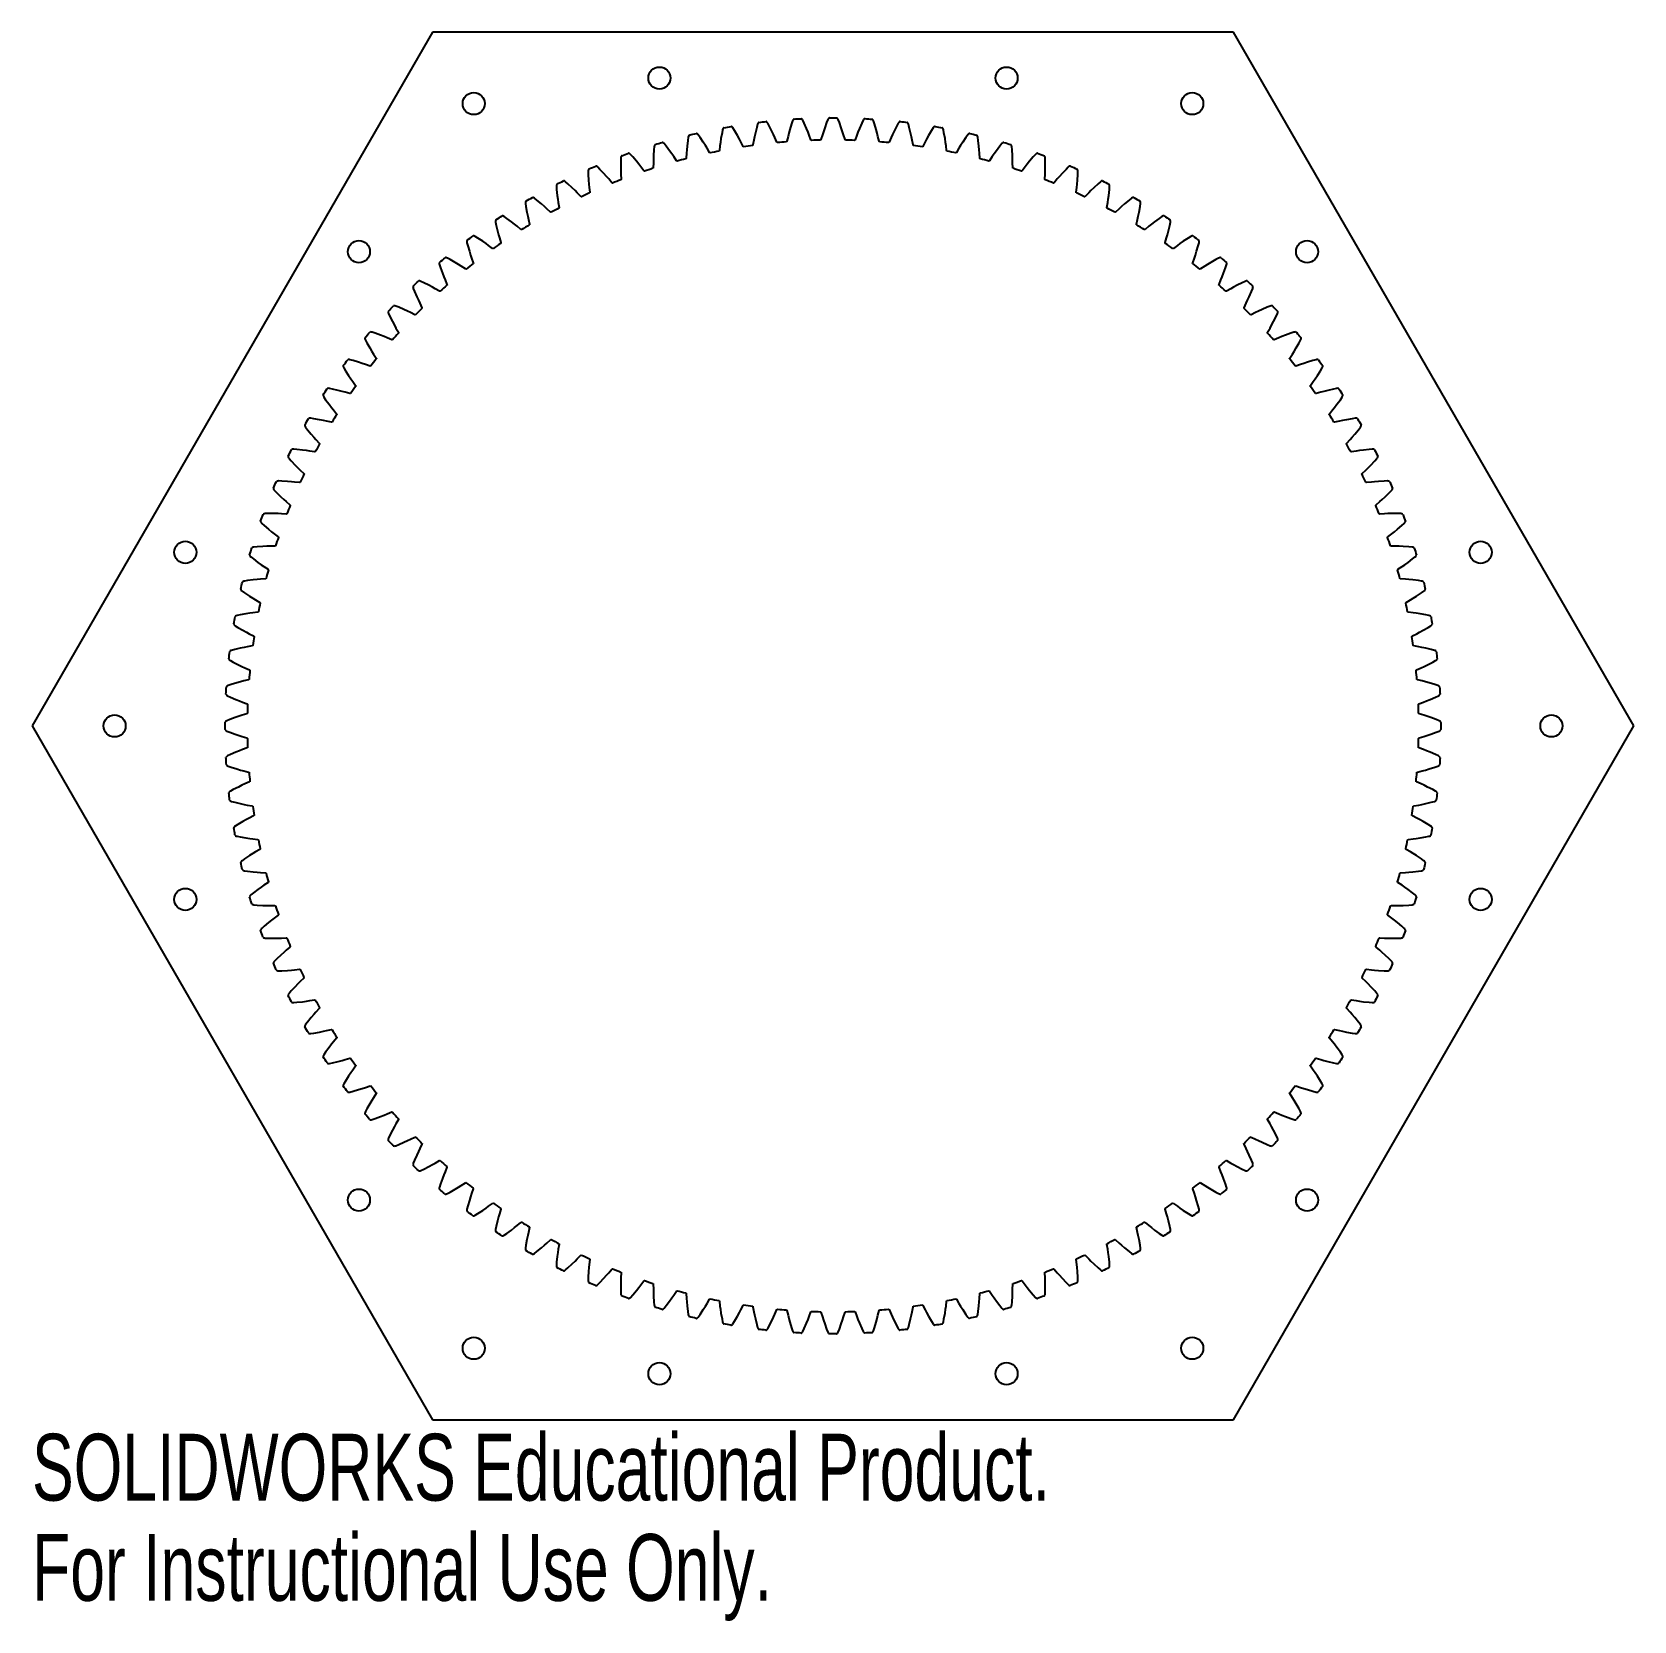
# Model space of a CAD drawing. Header units: inches. Extents: x -2.28 to 2.28, y -2.55 to 1.98.
import ezdxf

# ---------------------------------------------------------------- set-up
doc = ezdxf.new("R2010")
doc.units = ezdxf.units.IN
doc.header["$MEASUREMENT"] = 0
doc.styles.add('SLDTEXTSTYLE0', font='TXT', dxfattribs={"width": 0.7})

msp = doc.modelspace()

# ---------------------------------------------------------------- texts
at = {"color": 7, "linetype": 'Continuous', "char_height": 0.1903, "attachment_point": 1, "style": 'SLDTEXTSTYLE0'}
for s, insert in [('SOLIDWORKS Educational Product.', (-2.2825, -2.0168)), ('For Instructional Use Only.', (-2.2825, -2.3023))]:
    msp.add_mtext(s, dxfattribs=dict(at, insert=insert))

# ---------------------------------------------------------------- linework, layer by layer
at = {"color": 7, "linetype": 'Continuous', "lineweight": 25}
for p, q in [((-1.1413, 1.9767), (-2.2825, 0)), ((1.1413, 1.9767), (-1.1413, 1.9767)), ((2.2825, 0), (1.1413, 1.9767)), ((-0.3163, 1.6895), (-0.3192, 1.6734)), ((-0.3145, 1.6984), (-0.3163, 1.6895)), ((-0.3138, 1.7007), (-0.3145, 1.6984)), ((-0.3129, 1.7024), (-0.3138, 1.7007)), ((-0.3124, 1.703), (-0.3129, 1.7024)), ((-0.3119, 1.7035), (-0.3124, 1.703)), ((-0.3113, 1.7039), (-0.3119, 1.7035)), ((-0.3108, 1.7042), (-0.3113, 1.7039)), ((-0.2896, 1.7075), (-0.2902, 1.7076)), ((-0.2889, 1.7072), (-0.2896, 1.7075)), ((-0.2882, 1.7067), (-0.2889, 1.7072)), ((-0.2868, 1.7054), (-0.2882, 1.7067)), ((-0.2854, 1.7036), (-0.2868, 1.7054)), ((-0.2806, 1.6958), (-0.2854, 1.7036)), ((-0.2724, 1.6816), (-0.2806, 1.6958)), ((-0.2213, 1.6891), (-0.2237, 1.678)), ((-0.2175, 1.705), (-0.2213, 1.6891)), ((-0.2152, 1.7138), (-0.2175, 1.705)), ((-0.2143, 1.716), (-0.2152, 1.7138)), ((-0.2134, 1.7177), (-0.2143, 1.716)), ((-0.2129, 1.7183), (-0.2134, 1.7177)), ((-0.2123, 1.7188), (-0.2129, 1.7183)), ((-0.2117, 1.7191), (-0.2123, 1.7188)), ((-0.2112, 1.7194), (-0.2117, 1.7191)), ((-0.1898, 1.7214), (-0.1904, 1.7216)), ((-0.1892, 1.7211), (-0.1898, 1.7214)), ((-0.1885, 1.7206), (-0.1892, 1.7211)), ((-0.1872, 1.7192), (-0.1885, 1.7206)), ((-0.1859, 1.7173), (-0.1872, 1.7192)), ((-0.1815, 1.7092), (-0.1859, 1.7173)), ((-0.1742, 1.6946), (-0.1815, 1.7092)), ((-0.1693, 1.6844), (-0.1742, 1.6946)), ((-0.1227, 1.6991), (-0.1258, 1.6882)), ((-0.118, 1.7148), (-0.1227, 1.6991)), ((-0.1152, 1.7235), (-0.118, 1.7148)), ((-0.1142, 1.7256), (-0.1152, 1.7235)), ((-0.1131, 1.7272), (-0.1142, 1.7256)), ((-0.1126, 1.7278), (-0.1131, 1.7272)), ((-0.112, 1.7282), (-0.1126, 1.7278)), ((-0.1114, 1.7285), (-0.112, 1.7282)), ((-0.1108, 1.7287), (-0.1114, 1.7285)), ((-0.0894, 1.7296), (-0.09, 1.7298)), ((-0.0888, 1.7292), (-0.0894, 1.7296)), ((-0.0881, 1.7286), (-0.0888, 1.7292)), ((-0.0869, 1.7272), (-0.0881, 1.7286)), ((-0.0857, 1.7252), (-0.0869, 1.7272)), ((-0.0819, 1.7169), (-0.0857, 1.7252)), ((-0.0753, 1.7019), (-0.0819, 1.7169)), ((-0.0711, 1.6914), (-0.0753, 1.7019)), ((-0.0677, 1.6828), (-0.0711, 1.6914)), ((-0.0274, 1.6927), (-0.0303, 1.6839)), ((-0.0237, 1.7034), (-0.0274, 1.6927)), ((-0.0181, 1.7187), (-0.0237, 1.7034)), ((-0.0148, 1.7272), (-0.0181, 1.7187)), ((-0.0137, 1.7293), (-0.0148, 1.7272)), ((-0.0125, 1.7308), (-0.0137, 1.7293)), ((-0.0119, 1.7314), (-0.0125, 1.7308)), ((-0.0113, 1.7318), (-0.0119, 1.7314)), ((-0.0107, 1.7321), (-0.0113, 1.7318)), ((-0.0101, 1.7322), (-0.0107, 1.7321)), ((0.0113, 1.7318), (0.0107, 1.7321)), ((0.0119, 1.7314), (0.0113, 1.7318)), ((0.0125, 1.7308), (0.0119, 1.7314)), ((0.0137, 1.7293), (0.0125, 1.7308)), ((0.0148, 1.7272), (0.0137, 1.7293)), ((0.0181, 1.7187), (0.0148, 1.7272)), ((0.0237, 1.7034), (0.0181, 1.7187)), ((0.0274, 1.6927), (0.0237, 1.7034)), ((0.0303, 1.6839), (0.0274, 1.6927)), ((0.0711, 1.6914), (0.0677, 1.6828)), ((0.0753, 1.7019), (0.0711, 1.6914)), ((0.0819, 1.7169), (0.0753, 1.7019)), ((0.0857, 1.7252), (0.0819, 1.7169)), ((0.0869, 1.7272), (0.0857, 1.7252)), ((0.0881, 1.7286), (0.0869, 1.7272)), ((0.0888, 1.7292), (0.0881, 1.7286)), ((0.0894, 1.7296), (0.0888, 1.7292)), ((0.09, 1.7298), (0.0894, 1.7296)), ((0.0906, 1.7299), (0.09, 1.7298)), ((0.112, 1.7282), (0.1114, 1.7285)), ((0.1126, 1.7278), (0.112, 1.7282)), ((0.1131, 1.7272), (0.1126, 1.7278)), ((0.1142, 1.7256), (0.1131, 1.7272)), ((0.1152, 1.7235), (0.1142, 1.7256)), ((0.118, 1.7148), (0.1152, 1.7235)), ((0.1227, 1.6991), (0.118, 1.7148)), ((0.1258, 1.6882), (0.1227, 1.6991)), ((0.1742, 1.6946), (0.1693, 1.6844)), ((0.1815, 1.7092), (0.1742, 1.6946)), ((0.1859, 1.7173), (0.1815, 1.7092)), ((0.1872, 1.7192), (0.1859, 1.7173)), ((0.1885, 1.7206), (0.1872, 1.7192)), ((0.1892, 1.7211), (0.1885, 1.7206)), ((0.1898, 1.7214), (0.1892, 1.7211)), ((0.1904, 1.7216), (0.1898, 1.7214)), ((0.191, 1.7217), (0.1904, 1.7216)), ((0.2123, 1.7188), (0.2117, 1.7191)), ((0.2129, 1.7183), (0.2123, 1.7188)), ((0.2134, 1.7177), (0.2129, 1.7183)), ((0.2143, 1.716), (0.2134, 1.7177)), ((0.2152, 1.7138), (0.2143, 1.716)), ((0.2175, 1.705), (0.2152, 1.7138)), ((0.2213, 1.6891), (0.2175, 1.705)), ((0.2237, 1.678), (0.2213, 1.6891)), ((0.2806, 1.6958), (0.2724, 1.6816)), ((0.2854, 1.7036), (0.2806, 1.6958)), ((0.2868, 1.7054), (0.2854, 1.7036)), ((0.2882, 1.7067), (0.2868, 1.7054)), ((0.2889, 1.7072), (0.2882, 1.7067)), ((0.2896, 1.7075), (0.2889, 1.7072)), ((0.2902, 1.7076), (0.2896, 1.7075)), ((0.2908, 1.7077), (0.2902, 1.7076)), ((0.3119, 1.7035), (0.3113, 1.7039)), ((0.3124, 1.703), (0.3119, 1.7035)), ((0.3129, 1.7024), (0.3124, 1.703)), ((0.3138, 1.7007), (0.3129, 1.7024)), ((0.3145, 1.6984), (0.3138, 1.7007)), ((0.3163, 1.6895), (0.3145, 1.6984)), ((0.3192, 1.6734), (0.3163, 1.6895)), ((-0.5095, 1.6504), (-0.5103, 1.6413)), ((-0.5091, 1.6527), (-0.5095, 1.6504)), ((-0.5084, 1.6545), (-0.5091, 1.6527)), ((-0.508, 1.6552), (-0.5084, 1.6545)), ((-0.5075, 1.6558), (-0.508, 1.6552)), ((-0.507, 1.6563), (-0.5075, 1.6558)), ((-0.5065, 1.6566), (-0.507, 1.6563)), ((-0.4858, 1.6623), (-0.4865, 1.6624)), ((-0.4851, 1.6621), (-0.4858, 1.6623)), ((-0.4844, 1.6617), (-0.4851, 1.6621)), ((-0.4829, 1.6606), (-0.4844, 1.6617)), ((-0.4812, 1.6589), (-0.4829, 1.6606)), ((-0.4756, 1.6517), (-0.4812, 1.6589)), ((-0.4658, 1.6386), (-0.4756, 1.6517)), ((-0.4159, 1.652), (-0.417, 1.6407)), ((-0.414, 1.6682), (-0.4159, 1.652)), ((-0.4127, 1.6773), (-0.414, 1.6682)), ((-0.4121, 1.6796), (-0.4127, 1.6773)), ((-0.4113, 1.6813), (-0.4121, 1.6796)), ((-0.4109, 1.682), (-0.4113, 1.6813)), ((-0.4104, 1.6825), (-0.4109, 1.682)), ((-0.4099, 1.6829), (-0.4104, 1.6825)), ((-0.4093, 1.6832), (-0.4099, 1.6829)), ((-0.3884, 1.6878), (-0.389, 1.6879)), ((-0.3877, 1.6875), (-0.3884, 1.6878)), ((-0.387, 1.6871), (-0.3877, 1.6875)), ((-0.3855, 1.6859), (-0.387, 1.6871)), ((-0.384, 1.6841), (-0.3855, 1.6859)), ((-0.3787, 1.6766), (-0.384, 1.6841)), ((-0.3697, 1.6629), (-0.3787, 1.6766)), ((-0.3637, 1.6534), (-0.3697, 1.6629)), ((-0.3589, 1.6455), (-0.3637, 1.6534)), ((-0.3518, 1.6333), (-0.3589, 1.6455)), ((-0.3222, 1.653), (-0.3239, 1.639)), ((-0.3209, 1.6622), (-0.3222, 1.653)), ((-0.3192, 1.6734), (-0.3209, 1.6622)), ((-0.2669, 1.6717), (-0.2724, 1.6816)), ((-0.2626, 1.6635), (-0.2669, 1.6717)), ((-0.2562, 1.651), (-0.2626, 1.6635)), ((-0.2555, 1.65), (-0.2562, 1.651)), ((-0.2551, 1.6498), (-0.2555, 1.65)), ((-0.2545, 1.6498), (-0.2551, 1.6498)), ((-0.2483, 1.6506), (-0.2545, 1.6498)), ((-0.2419, 1.6517), (-0.2483, 1.6506)), ((-0.2355, 1.6525), (-0.2419, 1.6517)), ((-0.2294, 1.6534), (-0.2355, 1.6525)), ((-0.2288, 1.6536), (-0.2294, 1.6534)), ((-0.2284, 1.654), (-0.2288, 1.6536)), ((-0.228, 1.6551), (-0.2284, 1.654)), ((-0.2255, 1.669), (-0.228, 1.6551)), ((-0.2237, 1.678), (-0.2255, 1.669)), ((-0.1654, 1.676), (-0.1693, 1.6844)), ((-0.1598, 1.6631), (-0.1654, 1.676)), ((-0.1592, 1.6621), (-0.1598, 1.6631)), ((-0.1587, 1.6618), (-0.1592, 1.6621)), ((-0.1581, 1.6618), (-0.1587, 1.6618)), ((-0.1519, 1.6623), (-0.1581, 1.6618)), ((-0.1455, 1.6629), (-0.1519, 1.6623)), ((-0.139, 1.6634), (-0.1455, 1.6629)), ((-0.1328, 1.664), (-0.139, 1.6634)), ((-0.1323, 1.6641), (-0.1328, 1.664)), ((-0.1319, 1.6645), (-0.1323, 1.6641)), ((-0.1314, 1.6655), (-0.1319, 1.6645)), ((-0.1281, 1.6793), (-0.1314, 1.6655)), ((-0.1258, 1.6882), (-0.1281, 1.6793)), ((-0.0628, 1.6695), (-0.0677, 1.6828)), ((-0.0622, 1.6685), (-0.0628, 1.6695)), ((-0.0618, 1.6682), (-0.0622, 1.6685)), ((-0.0612, 1.6682), (-0.0618, 1.6682)), ((-0.055, 1.6683), (-0.0612, 1.6682)), ((-0.0486, 1.6686), (-0.055, 1.6683)), ((-0.0421, 1.6687), (-0.0486, 1.6686)), ((-0.0358, 1.6689), (-0.0421, 1.6687)), ((-0.0353, 1.669), (-0.0358, 1.6689)), ((-0.0349, 1.6693), (-0.0353, 1.669)), ((-0.0344, 1.6704), (-0.0349, 1.6693)), ((-0.0303, 1.6839), (-0.0344, 1.6704)), ((0.0344, 1.6704), (0.0303, 1.6839)), ((0.0349, 1.6693), (0.0344, 1.6704)), ((0.0353, 1.669), (0.0349, 1.6693)), ((0.0358, 1.6689), (0.0353, 1.669)), ((0.0421, 1.6687), (0.0358, 1.6689)), ((0.0486, 1.6686), (0.0421, 1.6687)), ((0.055, 1.6683), (0.0486, 1.6686)), ((0.0612, 1.6682), (0.055, 1.6683)), ((0.0618, 1.6682), (0.0612, 1.6682)), ((0.0622, 1.6685), (0.0618, 1.6682)), ((0.0628, 1.6695), (0.0622, 1.6685)), ((0.0677, 1.6828), (0.0628, 1.6695)), ((0.1281, 1.6793), (0.1258, 1.6882)), ((0.1314, 1.6655), (0.1281, 1.6793)), ((0.1319, 1.6645), (0.1314, 1.6655)), ((0.1323, 1.6641), (0.1319, 1.6645)), ((0.1328, 1.664), (0.1323, 1.6641)), ((0.139, 1.6634), (0.1328, 1.664)), ((0.1455, 1.6629), (0.139, 1.6634)), ((0.1519, 1.6623), (0.1455, 1.6629)), ((0.1581, 1.6618), (0.1519, 1.6623)), ((0.1587, 1.6618), (0.1581, 1.6618)), ((0.1592, 1.6621), (0.1587, 1.6618)), ((0.1598, 1.6631), (0.1592, 1.6621)), ((0.1654, 1.676), (0.1598, 1.6631)), ((0.1693, 1.6844), (0.1654, 1.676)), ((0.2255, 1.669), (0.2237, 1.678)), ((0.228, 1.6551), (0.2255, 1.669)), ((0.2284, 1.654), (0.228, 1.6551)), ((0.2288, 1.6536), (0.2284, 1.654)), ((0.2294, 1.6534), (0.2288, 1.6536)), ((0.2355, 1.6525), (0.2294, 1.6534)), ((0.2419, 1.6517), (0.2355, 1.6525)), ((0.2483, 1.6506), (0.2419, 1.6517)), ((0.2545, 1.6498), (0.2483, 1.6506)), ((0.2551, 1.6498), (0.2545, 1.6498)), ((0.2555, 1.65), (0.2551, 1.6498)), ((0.2562, 1.651), (0.2555, 1.65)), ((0.2626, 1.6635), (0.2562, 1.651)), ((0.2669, 1.6717), (0.2626, 1.6635)), ((0.2724, 1.6816), (0.2669, 1.6717)), ((0.3209, 1.6622), (0.3192, 1.6734)), ((0.3222, 1.653), (0.3209, 1.6622)), ((0.3239, 1.639), (0.3222, 1.653)), ((0.3589, 1.6455), (0.3518, 1.6333)), ((0.3637, 1.6534), (0.3589, 1.6455)), ((0.3697, 1.6629), (0.3637, 1.6534)), ((0.3787, 1.6766), (0.3697, 1.6629)), ((0.384, 1.6841), (0.3787, 1.6766)), ((0.3855, 1.6859), (0.384, 1.6841)), ((0.387, 1.6871), (0.3855, 1.6859)), ((0.3877, 1.6875), (0.387, 1.6871)), ((0.3884, 1.6878), (0.3877, 1.6875)), ((0.389, 1.6879), (0.3884, 1.6878)), ((0.3896, 1.6879), (0.389, 1.6879)), ((0.4104, 1.6825), (0.4099, 1.6829)), ((0.4109, 1.682), (0.4104, 1.6825)), ((0.4113, 1.6813), (0.4109, 1.682)), ((0.4121, 1.6796), (0.4113, 1.6813)), ((0.4127, 1.6773), (0.4121, 1.6796)), ((0.414, 1.6682), (0.4127, 1.6773)), ((0.4159, 1.652), (0.414, 1.6682)), ((0.417, 1.6407), (0.4159, 1.652)), ((0.4756, 1.6517), (0.4658, 1.6386)), ((0.4812, 1.6589), (0.4756, 1.6517)), ((0.4829, 1.6606), (0.4812, 1.6589)), ((0.4844, 1.6617), (0.4829, 1.6606)), ((0.4851, 1.6621), (0.4844, 1.6617)), ((0.4858, 1.6623), (0.4851, 1.6621)), ((0.4865, 1.6624), (0.4858, 1.6623)), ((0.4871, 1.6624), (0.4865, 1.6624)), ((0.5075, 1.6558), (0.507, 1.6563)), ((0.508, 1.6552), (0.5075, 1.6558)), ((0.5084, 1.6545), (0.508, 1.6552)), ((0.5091, 1.6527), (0.5084, 1.6545)), ((0.5095, 1.6504), (0.5091, 1.6527)), ((0.5103, 1.6413), (0.5095, 1.6504)), ((-0.6046, 1.618), (-0.6049, 1.6089)), ((-0.6049, 1.6089), (-0.6049, 1.5925)), ((-0.6043, 1.6204), (-0.6046, 1.618)), ((-0.6038, 1.6222), (-0.6043, 1.6204)), ((-0.6034, 1.6229), (-0.6038, 1.6222)), ((-0.603, 1.6235), (-0.6034, 1.6229)), ((-0.6025, 1.624), (-0.603, 1.6235)), ((-0.602, 1.6243), (-0.6025, 1.624)), ((-0.5817, 1.6313), (-0.5823, 1.6313)), ((-0.581, 1.6311), (-0.5817, 1.6313)), ((-0.5802, 1.6307), (-0.581, 1.6311)), ((-0.5786, 1.6297), (-0.5802, 1.6307)), ((-0.5769, 1.6281), (-0.5786, 1.6297)), ((-0.5708, 1.6213), (-0.5769, 1.6281)), ((-0.5603, 1.6088), (-0.5708, 1.6213)), ((-0.5532, 1.6), (-0.5603, 1.6088)), ((-0.5475, 1.5927), (-0.5532, 1.6)), ((-0.5119, 1.6044), (-0.512, 1.5903)), ((-0.5117, 1.6137), (-0.5119, 1.6044)), ((-0.5113, 1.625), (-0.5117, 1.6137)), ((-0.5103, 1.6413), (-0.5113, 1.625)), ((-0.4592, 1.6294), (-0.4658, 1.6386)), ((-0.4539, 1.6218), (-0.4592, 1.6294)), ((-0.4462, 1.61), (-0.4539, 1.6218)), ((-0.4454, 1.6092), (-0.4462, 1.61)), ((-0.4449, 1.609), (-0.4454, 1.6092)), ((-0.4443, 1.6091), (-0.4449, 1.609)), ((-0.4383, 1.6106), (-0.4443, 1.6091)), ((-0.432, 1.6124), (-0.4383, 1.6106)), ((-0.4258, 1.614), (-0.432, 1.6124)), ((-0.4198, 1.6156), (-0.4258, 1.614)), ((-0.4192, 1.6159), (-0.4198, 1.6156)), ((-0.4189, 1.6163), (-0.4192, 1.6159)), ((-0.4186, 1.6174), (-0.4189, 1.6163)), ((-0.4178, 1.6315), (-0.4186, 1.6174)), ((-0.417, 1.6407), (-0.4178, 1.6315)), ((-0.351, 1.6324), (-0.3518, 1.6333)), ((-0.3506, 1.6321), (-0.351, 1.6324)), ((-0.35, 1.6322), (-0.3506, 1.6321)), ((-0.3439, 1.6334), (-0.35, 1.6322)), ((-0.3376, 1.6348), (-0.3439, 1.6334)), ((-0.3312, 1.636), (-0.3376, 1.6348)), ((-0.3251, 1.6373), (-0.3312, 1.636)), ((-0.3246, 1.6375), (-0.3251, 1.6373)), ((-0.3242, 1.6379), (-0.3246, 1.6375)), ((-0.3239, 1.639), (-0.3242, 1.6379)), ((0.3242, 1.6379), (0.3239, 1.639)), ((0.3246, 1.6375), (0.3242, 1.6379)), ((0.3251, 1.6373), (0.3246, 1.6375)), ((0.3312, 1.636), (0.3251, 1.6373)), ((0.3376, 1.6348), (0.3312, 1.636)), ((0.3439, 1.6334), (0.3376, 1.6348)), ((0.35, 1.6322), (0.3439, 1.6334)), ((0.3506, 1.6321), (0.35, 1.6322)), ((0.351, 1.6324), (0.3506, 1.6321)), ((0.3518, 1.6333), (0.351, 1.6324)), ((0.4178, 1.6315), (0.417, 1.6407)), ((0.4186, 1.6174), (0.4178, 1.6315)), ((0.4189, 1.6163), (0.4186, 1.6174)), ((0.4192, 1.6159), (0.4189, 1.6163)), ((0.4198, 1.6156), (0.4192, 1.6159)), ((0.4258, 1.614), (0.4198, 1.6156)), ((0.432, 1.6124), (0.4258, 1.614)), ((0.4383, 1.6106), (0.432, 1.6124)), ((0.4443, 1.6091), (0.4383, 1.6106)), ((0.4449, 1.609), (0.4443, 1.6091)), ((0.4454, 1.6092), (0.4449, 1.609)), ((0.4462, 1.61), (0.4454, 1.6092)), ((0.4539, 1.6218), (0.4462, 1.61)), ((0.4592, 1.6294), (0.4539, 1.6218)), ((0.4658, 1.6386), (0.4592, 1.6294)), ((0.5113, 1.625), (0.5103, 1.6413)), ((0.5117, 1.6137), (0.5113, 1.625)), ((0.5119, 1.6044), (0.5117, 1.6137)), ((0.512, 1.5903), (0.5119, 1.6044)), ((0.5532, 1.6), (0.5475, 1.5927)), ((0.5603, 1.6088), (0.5532, 1.6)), ((0.5708, 1.6213), (0.5603, 1.6088)), ((0.5769, 1.6281), (0.5708, 1.6213)), ((0.5786, 1.6297), (0.5769, 1.6281)), ((0.5802, 1.6307), (0.5786, 1.6297)), ((0.581, 1.6311), (0.5802, 1.6307)), ((0.5817, 1.6313), (0.581, 1.6311)), ((0.5823, 1.6313), (0.5817, 1.6313)), ((0.583, 1.6312), (0.5823, 1.6313)), ((0.603, 1.6235), (0.6025, 1.624)), ((0.6034, 1.6229), (0.603, 1.6235)), ((0.6038, 1.6222), (0.6034, 1.6229)), ((0.6043, 1.6204), (0.6038, 1.6222)), ((0.6046, 1.618), (0.6043, 1.6204)), ((0.6049, 1.6089), (0.6046, 1.618)), ((0.6049, 1.5925), (0.6049, 1.6089)), ((-0.7671, 1.5527), (-0.7678, 1.5527)), ((-0.7664, 1.5526), (-0.7671, 1.5527)), ((-0.7656, 1.5524), (-0.7664, 1.5526)), ((-0.7639, 1.5515), (-0.7656, 1.5524)), ((-0.6975, 1.5825), (-0.6977, 1.5801)), ((-0.6977, 1.5801), (-0.6974, 1.571)), ((-0.6971, 1.5843), (-0.6975, 1.5825)), ((-0.6974, 1.571), (-0.6965, 1.5547)), ((-0.6967, 1.5851), (-0.6971, 1.5843)), ((-0.6963, 1.5857), (-0.6967, 1.5851)), ((-0.6965, 1.5547), (-0.6956, 1.5434)), ((-0.6959, 1.5862), (-0.6963, 1.5857)), ((-0.6954, 1.5866), (-0.6959, 1.5862)), ((-0.6755, 1.5947), (-0.6762, 1.5947)), ((-0.6748, 1.5945), (-0.6755, 1.5947)), ((-0.6741, 1.5943), (-0.6748, 1.5945)), ((-0.6724, 1.5933), (-0.6741, 1.5943)), ((-0.6706, 1.5918), (-0.6724, 1.5933)), ((-0.6641, 1.5853), (-0.6706, 1.5918)), ((-0.6529, 1.5735), (-0.6641, 1.5853)), ((-0.6453, 1.5651), (-0.6529, 1.5735)), ((-0.6392, 1.5581), (-0.6453, 1.5651)), ((-0.6301, 1.5474), (-0.6392, 1.5581)), ((-0.6103, 1.5536), (-0.6163, 1.5513)), ((-0.6045, 1.556), (-0.6103, 1.5536)), ((-0.6049, 1.5925), (-0.6047, 1.5812)), ((-0.6047, 1.5812), (-0.6044, 1.572)), ((-0.604, 1.5563), (-0.6045, 1.556)), ((-0.6044, 1.572), (-0.6036, 1.5579)), ((-0.6037, 1.5567), (-0.604, 1.5563)), ((-0.6036, 1.5579), (-0.6037, 1.5567)), ((-0.539, 1.5814), (-0.5475, 1.5927)), ((-0.5382, 1.5806), (-0.539, 1.5814)), ((-0.5377, 1.5804), (-0.5382, 1.5806)), ((-0.5371, 1.5805), (-0.5377, 1.5804)), ((-0.5312, 1.5824), (-0.5371, 1.5805)), ((-0.5251, 1.5845), (-0.5312, 1.5824)), ((-0.5189, 1.5865), (-0.5251, 1.5845)), ((-0.513, 1.5885), (-0.5189, 1.5865)), ((-0.5125, 1.5888), (-0.513, 1.5885)), ((-0.5122, 1.5892), (-0.5125, 1.5888)), ((-0.512, 1.5903), (-0.5122, 1.5892)), ((0.5122, 1.5892), (0.512, 1.5903)), ((0.5125, 1.5888), (0.5122, 1.5892)), ((0.513, 1.5885), (0.5125, 1.5888)), ((0.5189, 1.5865), (0.513, 1.5885)), ((0.5251, 1.5845), (0.5189, 1.5865)), ((0.5312, 1.5824), (0.5251, 1.5845)), ((0.5371, 1.5805), (0.5312, 1.5824)), ((0.5377, 1.5804), (0.5371, 1.5805)), ((0.5382, 1.5806), (0.5377, 1.5804)), ((0.539, 1.5814), (0.5382, 1.5806)), ((0.5475, 1.5927), (0.539, 1.5814)), ((0.6036, 1.5579), (0.6044, 1.572)), ((0.6037, 1.5567), (0.6036, 1.5579)), ((0.604, 1.5563), (0.6037, 1.5567)), ((0.6045, 1.556), (0.604, 1.5563)), ((0.6044, 1.572), (0.6047, 1.5812)), ((0.6103, 1.5536), (0.6045, 1.556)), ((0.6047, 1.5812), (0.6049, 1.5925)), ((0.6163, 1.5513), (0.6103, 1.5536)), ((0.6392, 1.5581), (0.6301, 1.5474)), ((0.6453, 1.5651), (0.6392, 1.5581)), ((0.6529, 1.5735), (0.6453, 1.5651)), ((0.6641, 1.5853), (0.6529, 1.5735)), ((0.6706, 1.5918), (0.6641, 1.5853)), ((0.6724, 1.5933), (0.6706, 1.5918)), ((0.6741, 1.5943), (0.6724, 1.5933)), ((0.6748, 1.5945), (0.6741, 1.5943)), ((0.6755, 1.5947), (0.6748, 1.5945)), ((0.6762, 1.5947), (0.6755, 1.5947)), ((0.6768, 1.5946), (0.6762, 1.5947)), ((0.6956, 1.5434), (0.6965, 1.5547)), ((0.6963, 1.5857), (0.6959, 1.5862)), ((0.6967, 1.5851), (0.6963, 1.5857)), ((0.6965, 1.5547), (0.6974, 1.571)), ((0.6971, 1.5843), (0.6967, 1.5851)), ((0.6975, 1.5825), (0.6971, 1.5843)), ((0.6974, 1.571), (0.6977, 1.5801)), ((0.6977, 1.5801), (0.6975, 1.5825)), ((0.7656, 1.5524), (0.7639, 1.5515)), ((0.7664, 1.5526), (0.7656, 1.5524)), ((0.7671, 1.5527), (0.7664, 1.5526)), ((0.7678, 1.5527), (0.7671, 1.5527)), ((0.7684, 1.5525), (0.7678, 1.5527)), ((-0.7883, 1.5392), (-0.7884, 1.5369)), ((-0.7884, 1.5369), (-0.7875, 1.5278)), ((-0.788, 1.5411), (-0.7883, 1.5392)), ((-0.7877, 1.5419), (-0.788, 1.5411)), ((-0.7874, 1.5425), (-0.7877, 1.5419)), ((-0.7875, 1.5278), (-0.7857, 1.5115)), ((-0.787, 1.543), (-0.7874, 1.5425)), ((-0.7865, 1.5434), (-0.787, 1.543)), ((-0.7857, 1.5115), (-0.7842, 1.5003)), ((-0.762, 1.5501), (-0.7639, 1.5515)), ((-0.7552, 1.544), (-0.762, 1.5501)), ((-0.7432, 1.5328), (-0.7552, 1.544)), ((-0.7352, 1.5249), (-0.7432, 1.5328)), ((-0.7287, 1.5183), (-0.7352, 1.5249)), ((-0.719, 1.5081), (-0.7287, 1.5183)), ((-0.718, 1.5074), (-0.719, 1.5081)), ((-0.7175, 1.5073), (-0.718, 1.5074)), ((-0.717, 1.5075), (-0.7175, 1.5073)), ((-0.7113, 1.5101), (-0.717, 1.5075)), ((-0.7055, 1.5129), (-0.7113, 1.5101)), ((-0.6996, 1.5155), (-0.7055, 1.5129)), ((-0.6939, 1.5182), (-0.6996, 1.5155)), ((-0.6956, 1.5434), (-0.6947, 1.5342)), ((-0.6947, 1.5342), (-0.6931, 1.5202)), ((-0.6934, 1.5185), (-0.6939, 1.5182)), ((-0.6932, 1.519), (-0.6934, 1.5185)), ((-0.6931, 1.5202), (-0.6932, 1.519)), ((-0.6292, 1.5466), (-0.6301, 1.5474)), ((-0.6287, 1.5465), (-0.6292, 1.5466)), ((-0.6281, 1.5466), (-0.6287, 1.5465)), ((-0.6223, 1.5489), (-0.6281, 1.5466)), ((-0.6163, 1.5513), (-0.6223, 1.5489)), ((0.6223, 1.5489), (0.6163, 1.5513)), ((0.6281, 1.5466), (0.6223, 1.5489)), ((0.6287, 1.5465), (0.6281, 1.5466)), ((0.6292, 1.5466), (0.6287, 1.5465)), ((0.6301, 1.5474), (0.6292, 1.5466)), ((0.6931, 1.5202), (0.6947, 1.5342)), ((0.6932, 1.519), (0.6931, 1.5202)), ((0.6934, 1.5185), (0.6932, 1.519)), ((0.6939, 1.5182), (0.6934, 1.5185)), ((0.6996, 1.5155), (0.6939, 1.5182)), ((0.6947, 1.5342), (0.6956, 1.5434)), ((0.7055, 1.5129), (0.6996, 1.5155)), ((0.7113, 1.5101), (0.7055, 1.5129)), ((0.717, 1.5075), (0.7113, 1.5101)), ((0.7175, 1.5073), (0.717, 1.5075)), ((0.718, 1.5074), (0.7175, 1.5073)), ((0.719, 1.5081), (0.718, 1.5074)), ((0.7287, 1.5183), (0.719, 1.5081)), ((0.7352, 1.5249), (0.7287, 1.5183)), ((0.7432, 1.5328), (0.7352, 1.5249)), ((0.7552, 1.544), (0.7432, 1.5328)), ((0.762, 1.5501), (0.7552, 1.544)), ((0.7639, 1.5515), (0.762, 1.5501)), ((0.7842, 1.5003), (0.7857, 1.5115)), ((0.7857, 1.5115), (0.7875, 1.5278)), ((0.7874, 1.5425), (0.787, 1.543)), ((0.7877, 1.5419), (0.7874, 1.5425)), ((0.7875, 1.5278), (0.7884, 1.5369)), ((0.788, 1.5411), (0.7877, 1.5419)), ((0.7883, 1.5392), (0.788, 1.5411)), ((0.7884, 1.5369), (0.7883, 1.5392)), ((-0.8763, 1.4927), (-0.8765, 1.4908)), ((-0.8765, 1.4908), (-0.8764, 1.4884)), ((-0.8764, 1.4884), (-0.875, 1.4794)), ((-0.876, 1.4935), (-0.8763, 1.4927)), ((-0.8757, 1.4941), (-0.876, 1.4935)), ((-0.8753, 1.4947), (-0.8757, 1.4941)), ((-0.8749, 1.4951), (-0.8753, 1.4947)), ((-0.875, 1.4794), (-0.8722, 1.4633)), ((-0.8722, 1.4633), (-0.8701, 1.4522)), ((-0.8561, 1.5055), (-0.8568, 1.5054)), ((-0.8554, 1.5054), (-0.8561, 1.5055)), ((-0.8546, 1.5052), (-0.8554, 1.5054)), ((-0.8528, 1.5045), (-0.8546, 1.5052)), ((-0.8508, 1.5032), (-0.8528, 1.5045)), ((-0.8437, 1.4975), (-0.8508, 1.5032)), ((-0.8311, 1.487), (-0.8437, 1.4975)), ((-0.8226, 1.4796), (-0.8311, 1.487)), ((-0.8157, 1.4734), (-0.8226, 1.4796)), ((-0.8054, 1.4638), (-0.8157, 1.4734)), ((-0.8045, 1.4631), (-0.8054, 1.4638)), ((-0.8039, 1.463), (-0.8045, 1.4631)), ((-0.8034, 1.4632), (-0.8039, 1.463)), ((-0.7979, 1.4662), (-0.8034, 1.4632)), ((-0.7922, 1.4693), (-0.7979, 1.4662)), ((-0.7865, 1.4723), (-0.7922, 1.4693)), ((-0.781, 1.4753), (-0.7865, 1.4723)), ((-0.7842, 1.5003), (-0.7828, 1.4912)), ((-0.7828, 1.4912), (-0.7804, 1.4773)), ((-0.7806, 1.4756), (-0.781, 1.4753)), ((-0.7804, 1.4761), (-0.7806, 1.4756)), ((-0.7804, 1.4773), (-0.7804, 1.4761)), ((0.7804, 1.4773), (0.7828, 1.4912)), ((0.7804, 1.4761), (0.7804, 1.4773)), ((0.7806, 1.4756), (0.7804, 1.4761)), ((0.781, 1.4753), (0.7806, 1.4756)), ((0.7865, 1.4723), (0.781, 1.4753)), ((0.7828, 1.4912), (0.7842, 1.5003)), ((0.7922, 1.4693), (0.7865, 1.4723)), ((0.7979, 1.4662), (0.7922, 1.4693)), ((0.8034, 1.4632), (0.7979, 1.4662)), ((0.8039, 1.463), (0.8034, 1.4632)), ((0.8045, 1.4631), (0.8039, 1.463)), ((0.8054, 1.4638), (0.8045, 1.4631)), ((0.8157, 1.4734), (0.8054, 1.4638)), ((0.8226, 1.4796), (0.8157, 1.4734)), ((0.8311, 1.487), (0.8226, 1.4796)), ((0.8437, 1.4975), (0.8311, 1.487)), ((0.8508, 1.5032), (0.8437, 1.4975)), ((0.8528, 1.5045), (0.8508, 1.5032)), ((0.8546, 1.5052), (0.8528, 1.5045)), ((0.8554, 1.5054), (0.8546, 1.5052)), ((0.8561, 1.5055), (0.8554, 1.5054)), ((0.8568, 1.5054), (0.8561, 1.5055)), ((0.8574, 1.5052), (0.8568, 1.5054)), ((0.8701, 1.4522), (0.8722, 1.4633)), ((0.8722, 1.4633), (0.875, 1.4794)), ((0.875, 1.4794), (0.8764, 1.4884)), ((0.8757, 1.4941), (0.8753, 1.4947)), ((0.876, 1.4935), (0.8757, 1.4941)), ((0.8763, 1.4927), (0.876, 1.4935)), ((0.8765, 1.4908), (0.8763, 1.4927)), ((0.8764, 1.4884), (0.8765, 1.4908)), ((-0.9616, 1.4392), (-0.9617, 1.4373)), ((-0.9617, 1.4373), (-0.9615, 1.435)), ((-0.9614, 1.44), (-0.9616, 1.4392)), ((-0.9615, 1.435), (-0.9596, 1.426)), ((-0.9611, 1.4407), (-0.9614, 1.44)), ((-0.9608, 1.4413), (-0.9611, 1.4407)), ((-0.9603, 1.4417), (-0.9608, 1.4413)), ((-0.9596, 1.426), (-0.9559, 1.4101)), ((-0.9422, 1.4531), (-0.9428, 1.453)), ((-0.9415, 1.4531), (-0.9422, 1.4531)), ((-0.9407, 1.453), (-0.9415, 1.4531)), ((-0.9389, 1.4523), (-0.9407, 1.453)), ((-0.9368, 1.4512), (-0.9389, 1.4523)), ((-0.9293, 1.4459), (-0.9368, 1.4512)), ((-0.9162, 1.4362), (-0.9293, 1.4459)), ((-0.9072, 1.4293), (-0.9162, 1.4362)), ((-0.9, 1.4235), (-0.9072, 1.4293)), ((-0.8892, 1.4145), (-0.9, 1.4235)), ((-0.8818, 1.4173), (-0.8871, 1.414)), ((-0.8763, 1.4207), (-0.8818, 1.4173)), ((-0.8708, 1.4241), (-0.8763, 1.4207)), ((-0.8655, 1.4274), (-0.8708, 1.4241)), ((-0.8701, 1.4522), (-0.8681, 1.4431)), ((-0.8681, 1.4431), (-0.8649, 1.4294)), ((-0.865, 1.4278), (-0.8655, 1.4274)), ((-0.8649, 1.4282), (-0.865, 1.4278)), ((-0.8649, 1.4294), (-0.8649, 1.4282)), ((0.8649, 1.4294), (0.8681, 1.4431)), ((0.8649, 1.4282), (0.8649, 1.4294)), ((0.865, 1.4278), (0.8649, 1.4282)), ((0.8655, 1.4274), (0.865, 1.4278)), ((0.8708, 1.4241), (0.8655, 1.4274)), ((0.8681, 1.4431), (0.8701, 1.4522)), ((0.8763, 1.4207), (0.8708, 1.4241)), ((0.8818, 1.4173), (0.8763, 1.4207)), ((0.8871, 1.414), (0.8818, 1.4173)), ((0.9, 1.4235), (0.8892, 1.4145)), ((0.9072, 1.4293), (0.9, 1.4235)), ((0.9162, 1.4362), (0.9072, 1.4293)), ((0.9293, 1.4459), (0.9162, 1.4362)), ((0.9368, 1.4512), (0.9293, 1.4459)), ((0.9389, 1.4523), (0.9368, 1.4512)), ((0.9407, 1.453), (0.9389, 1.4523)), ((0.9415, 1.4531), (0.9407, 1.453)), ((0.9422, 1.4531), (0.9415, 1.4531)), ((0.9428, 1.453), (0.9422, 1.4531)), ((0.9434, 1.4528), (0.9428, 1.453)), ((0.9559, 1.4101), (0.9596, 1.426)), ((0.9596, 1.426), (0.9615, 1.435)), ((0.9611, 1.4407), (0.9608, 1.4413)), ((0.9614, 1.44), (0.9611, 1.4407)), ((0.9616, 1.4392), (0.9614, 1.44)), ((0.9615, 1.435), (0.9617, 1.4373)), ((0.9617, 1.4373), (0.9616, 1.4392)), ((-1.0435, 1.3817), (-1.0436, 1.3809)), ((-1.0436, 1.3809), (-1.0436, 1.379)), ((-1.0436, 1.379), (-1.0433, 1.3766)), ((-1.0433, 1.3824), (-1.0435, 1.3817)), ((-1.0429, 1.383), (-1.0433, 1.3824)), ((-1.0433, 1.3766), (-1.0409, 1.3678)), ((-1.0425, 1.3834), (-1.0429, 1.383)), ((-1.0251, 1.3959), (-1.0257, 1.3958)), ((-1.0244, 1.3959), (-1.0251, 1.3959)), ((-1.0235, 1.3958), (-1.0244, 1.3959)), ((-1.0217, 1.3953), (-1.0235, 1.3958)), ((-1.0196, 1.3943), (-1.0217, 1.3953)), ((-1.0118, 1.3894), (-1.0196, 1.3943)), ((-0.9981, 1.3805), (-1.0118, 1.3894)), ((-0.9888, 1.3741), (-0.9981, 1.3805)), ((-0.9813, 1.3687), (-0.9888, 1.3741)), ((-0.9521, 1.371), (-0.9575, 1.3674)), ((-0.9559, 1.4101), (-0.953, 1.3991)), ((-0.953, 1.3991), (-0.9506, 1.3902)), ((-0.947, 1.3746), (-0.9521, 1.371)), ((-0.9506, 1.3902), (-0.9466, 1.3767)), ((-0.9466, 1.375), (-0.947, 1.3746)), ((-0.9466, 1.3767), (-0.9465, 1.3755)), ((-0.9465, 1.3755), (-0.9466, 1.375)), ((-0.8882, 1.4139), (-0.8892, 1.4145)), ((-0.8877, 1.4138), (-0.8882, 1.4139)), ((-0.8871, 1.414), (-0.8877, 1.4138)), ((0.8877, 1.4138), (0.8871, 1.414)), ((0.8882, 1.4139), (0.8877, 1.4138)), ((0.8892, 1.4145), (0.8882, 1.4139)), ((0.9465, 1.3755), (0.9466, 1.3767)), ((0.9466, 1.375), (0.9465, 1.3755)), ((0.9466, 1.3767), (0.9506, 1.3902)), ((0.947, 1.3746), (0.9466, 1.375)), ((0.9521, 1.371), (0.947, 1.3746)), ((0.9506, 1.3902), (0.953, 1.3991)), ((0.9575, 1.3674), (0.9521, 1.371)), ((0.953, 1.3991), (0.9559, 1.4101)), ((0.9888, 1.3741), (0.9813, 1.3687)), ((0.9981, 1.3805), (0.9888, 1.3741)), ((1.0118, 1.3894), (0.9981, 1.3805)), ((1.0196, 1.3943), (1.0118, 1.3894)), ((1.0217, 1.3953), (1.0196, 1.3943)), ((1.0235, 1.3958), (1.0217, 1.3953)), ((1.0244, 1.3959), (1.0235, 1.3958)), ((1.0251, 1.3959), (1.0244, 1.3959)), ((1.0257, 1.3958), (1.0251, 1.3959)), ((1.0263, 1.3955), (1.0257, 1.3958)), ((1.0409, 1.3678), (1.0433, 1.3766)), ((1.0433, 1.3824), (1.0429, 1.383)), ((1.0435, 1.3817), (1.0433, 1.3824)), ((1.0433, 1.3766), (1.0436, 1.379)), ((1.0436, 1.3809), (1.0435, 1.3817)), ((1.0436, 1.379), (1.0436, 1.3809)), ((-1.1045, 1.3339), (-1.1052, 1.3338)), ((-1.1038, 1.334), (-1.1045, 1.3339)), ((-1.103, 1.334), (-1.1038, 1.334)), ((-1.1011, 1.3335), (-1.103, 1.334)), ((-1.0989, 1.3326), (-1.1011, 1.3335)), ((-1.0909, 1.3283), (-1.0989, 1.3326)), ((-1.0767, 1.3201), (-1.0909, 1.3283)), ((-1.0409, 1.3678), (-1.0362, 1.3521)), ((-1.0362, 1.3521), (-1.0328, 1.3414)), ((-1.0328, 1.3414), (-1.0298, 1.3326)), ((-1.0298, 1.3326), (-1.025, 1.3193)), ((-0.9699, 1.3604), (-0.9813, 1.3687)), ((-0.9689, 1.3598), (-0.9699, 1.3604)), ((-0.9684, 1.3598), (-0.9689, 1.3598)), ((-0.9678, 1.3601), (-0.9684, 1.3598)), ((-0.9627, 1.3636), (-0.9678, 1.3601)), ((-0.9575, 1.3674), (-0.9627, 1.3636)), ((0.9627, 1.3636), (0.9575, 1.3674)), ((0.9678, 1.3601), (0.9627, 1.3636)), ((0.9684, 1.3598), (0.9678, 1.3601)), ((0.9689, 1.3598), (0.9684, 1.3598)), ((0.9699, 1.3604), (0.9689, 1.3598)), ((0.9813, 1.3687), (0.9699, 1.3604)), ((1.025, 1.3193), (1.0298, 1.3326)), ((1.0298, 1.3326), (1.0328, 1.3414)), ((1.0328, 1.3414), (1.0362, 1.3521)), ((1.0362, 1.3521), (1.0409, 1.3678)), ((1.0909, 1.3283), (1.0767, 1.3201)), ((1.0989, 1.3326), (1.0909, 1.3283)), ((1.1011, 1.3335), (1.0989, 1.3326)), ((1.103, 1.334), (1.1011, 1.3335)), ((1.1038, 1.334), (1.103, 1.334)), ((1.1045, 1.3339), (1.1038, 1.334)), ((1.1052, 1.3338), (1.1045, 1.3339)), ((1.1057, 1.3335), (1.1052, 1.3338)), ((-1.1221, 1.3187), (-1.1222, 1.3179)), ((-1.1222, 1.3179), (-1.1221, 1.3159)), ((-1.1219, 1.3194), (-1.1221, 1.3187)), ((-1.1221, 1.3159), (-1.1215, 1.3137)), ((-1.1216, 1.32), (-1.1219, 1.3194)), ((-1.1212, 1.3205), (-1.1216, 1.32)), ((-1.1215, 1.3137), (-1.1186, 1.305)), ((-1.1186, 1.305), (-1.1131, 1.2896)), ((-1.1131, 1.2896), (-1.109, 1.279)), ((-1.109, 1.279), (-1.1056, 1.2705)), ((-1.067, 1.3143), (-1.0767, 1.3201)), ((-1.0592, 1.3094), (-1.067, 1.3143)), ((-1.0474, 1.3017), (-1.0592, 1.3094)), ((-1.0463, 1.3012), (-1.0474, 1.3017)), ((-1.0458, 1.3012), (-1.0463, 1.3012)), ((-1.0453, 1.3015), (-1.0458, 1.3012)), ((-1.0404, 1.3053), (-1.0453, 1.3015)), ((-1.0353, 1.3094), (-1.0404, 1.3053)), ((-1.0302, 1.3134), (-1.0353, 1.3094)), ((-1.0253, 1.3172), (-1.0302, 1.3134)), ((-1.0249, 1.3177), (-1.0253, 1.3172)), ((-1.025, 1.3193), (-1.0248, 1.3182)), ((-1.0248, 1.3182), (-1.0249, 1.3177)), ((1.0248, 1.3182), (1.025, 1.3193)), ((1.0249, 1.3177), (1.0248, 1.3182)), ((1.0253, 1.3172), (1.0249, 1.3177)), ((1.0302, 1.3134), (1.0253, 1.3172)), ((1.0353, 1.3094), (1.0302, 1.3134)), ((1.0404, 1.3053), (1.0353, 1.3094)), ((1.0453, 1.3015), (1.0404, 1.3053)), ((1.0458, 1.3012), (1.0453, 1.3015)), ((1.0463, 1.3012), (1.0458, 1.3012)), ((1.0474, 1.3017), (1.0463, 1.3012)), ((1.0592, 1.3094), (1.0474, 1.3017)), ((1.067, 1.3143), (1.0592, 1.3094)), ((1.0767, 1.3201), (1.067, 1.3143)), ((1.1056, 1.2705), (1.109, 1.279)), ((1.109, 1.279), (1.1131, 1.2896)), ((1.1131, 1.2896), (1.1186, 1.305)), ((1.1186, 1.305), (1.1215, 1.3137)), ((1.1215, 1.3137), (1.1221, 1.3159)), ((1.1219, 1.3194), (1.1216, 1.32)), ((1.1221, 1.3187), (1.1219, 1.3194)), ((1.1222, 1.3179), (1.1221, 1.3187)), ((1.1221, 1.3159), (1.1222, 1.3179)), ((-1.1968, 1.2512), (-1.1969, 1.2504)), ((-1.1969, 1.2504), (-1.1967, 1.2485)), ((-1.1967, 1.2519), (-1.1968, 1.2512)), ((-1.1964, 1.2525), (-1.1967, 1.2519)), ((-1.1967, 1.2485), (-1.196, 1.2462)), ((-1.1961, 1.253), (-1.1964, 1.2525)), ((-1.196, 1.2462), (-1.1926, 1.2377)), ((-1.1926, 1.2377), (-1.1862, 1.2227)), ((-1.1802, 1.2675), (-1.1808, 1.2672)), ((-1.1795, 1.2676), (-1.1802, 1.2675)), ((-1.1787, 1.2676), (-1.1795, 1.2676)), ((-1.1768, 1.2672), (-1.1787, 1.2676)), ((-1.1746, 1.2665), (-1.1768, 1.2672)), ((-1.1663, 1.2626), (-1.1746, 1.2665)), ((-1.1516, 1.2553), (-1.1663, 1.2626)), ((-1.1416, 1.25), (-1.1516, 1.2553)), ((-1.1335, 1.2456), (-1.1416, 1.25)), ((-1.1213, 1.2386), (-1.1335, 1.2456)), ((-1.1202, 1.2382), (-1.1213, 1.2386)), ((-1.1197, 1.2382), (-1.1202, 1.2382)), ((-1.1192, 1.2385), (-1.1197, 1.2382)), ((-1.1145, 1.2426), (-1.1192, 1.2385)), ((-1.1097, 1.247), (-1.1145, 1.2426)), ((-1.1048, 1.2512), (-1.1097, 1.247)), ((-1.1056, 1.2705), (-1.1, 1.2575)), ((-1.1002, 1.2554), (-1.1048, 1.2512)), ((-1.0998, 1.2558), (-1.1002, 1.2554)), ((-1.1, 1.2575), (-1.0997, 1.2564)), ((-1.0997, 1.2564), (-1.0998, 1.2558)), ((1.0997, 1.2564), (1.1, 1.2575)), ((1.0998, 1.2558), (1.0997, 1.2564)), ((1.1002, 1.2554), (1.0998, 1.2558)), ((1.1, 1.2575), (1.1056, 1.2705)), ((1.1048, 1.2512), (1.1002, 1.2554)), ((1.1097, 1.247), (1.1048, 1.2512)), ((1.1145, 1.2426), (1.1097, 1.247)), ((1.1192, 1.2385), (1.1145, 1.2426)), ((1.1197, 1.2382), (1.1192, 1.2385)), ((1.1202, 1.2382), (1.1197, 1.2382)), ((1.1213, 1.2386), (1.1202, 1.2382)), ((1.1335, 1.2456), (1.1213, 1.2386)), ((1.1416, 1.25), (1.1335, 1.2456)), ((1.1516, 1.2553), (1.1416, 1.25)), ((1.1663, 1.2626), (1.1516, 1.2553)), ((1.1746, 1.2665), (1.1663, 1.2626)), ((1.1768, 1.2672), (1.1746, 1.2665)), ((1.1787, 1.2676), (1.1768, 1.2672)), ((1.1795, 1.2676), (1.1787, 1.2676)), ((1.1802, 1.2675), (1.1795, 1.2676)), ((1.1808, 1.2672), (1.1802, 1.2675)), ((1.1814, 1.2669), (1.1808, 1.2672)), ((1.1862, 1.2227), (1.1926, 1.2377)), ((1.1926, 1.2377), (1.196, 1.2462)), ((1.196, 1.2462), (1.1967, 1.2485)), ((1.1967, 1.2519), (1.1964, 1.2525)), ((1.1968, 1.2512), (1.1967, 1.2519)), ((1.1967, 1.2485), (1.1969, 1.2504)), ((1.1969, 1.2504), (1.1968, 1.2512)), ((-1.2519, 1.1967), (-1.2525, 1.1964)), ((-1.2512, 1.1968), (-1.2519, 1.1967)), ((-1.2504, 1.1969), (-1.2512, 1.1968)), ((-1.2485, 1.1967), (-1.2504, 1.1969)), ((-1.2462, 1.196), (-1.2485, 1.1967)), ((-1.2377, 1.1926), (-1.2462, 1.196)), ((-1.2227, 1.1862), (-1.2377, 1.1926)), ((-1.1862, 1.2227), (-1.1815, 1.2124)), ((-1.1815, 1.2124), (-1.1776, 1.204)), ((-1.1776, 1.204), (-1.1713, 1.1914)), ((-1.1713, 1.1893), (-1.1757, 1.1849)), ((-1.1713, 1.1914), (-1.1709, 1.1903)), ((-1.171, 1.1898), (-1.1713, 1.1893)), ((-1.1709, 1.1903), (-1.171, 1.1898)), ((1.1709, 1.1903), (1.1713, 1.1914)), ((1.171, 1.1898), (1.1709, 1.1903)), ((1.1713, 1.1893), (1.171, 1.1898)), ((1.1713, 1.1914), (1.1776, 1.204)), ((1.1757, 1.1849), (1.1713, 1.1893)), ((1.1776, 1.204), (1.1815, 1.2124)), ((1.1815, 1.2124), (1.1862, 1.2227)), ((1.2377, 1.1926), (1.2227, 1.1862)), ((1.2462, 1.196), (1.2377, 1.1926)), ((1.2485, 1.1967), (1.2462, 1.196)), ((1.2504, 1.1969), (1.2485, 1.1967)), ((1.2512, 1.1968), (1.2504, 1.1969)), ((1.2519, 1.1967), (1.2512, 1.1968)), ((1.2525, 1.1964), (1.2519, 1.1967)), ((1.253, 1.1961), (1.2525, 1.1964)), ((-1.2675, 1.1802), (-1.2676, 1.1795)), ((-1.2676, 1.1795), (-1.2676, 1.1787)), ((-1.2676, 1.1787), (-1.2672, 1.1768)), ((-1.2672, 1.1808), (-1.2675, 1.1802)), ((-1.2669, 1.1814), (-1.2672, 1.1808)), ((-1.2672, 1.1768), (-1.2665, 1.1746)), ((-1.2665, 1.1746), (-1.2626, 1.1663)), ((-1.2626, 1.1663), (-1.2553, 1.1516)), ((-1.2553, 1.1516), (-1.25, 1.1416)), ((-1.25, 1.1416), (-1.2456, 1.1335)), ((-1.2124, 1.1815), (-1.2227, 1.1862)), ((-1.204, 1.1776), (-1.2124, 1.1815)), ((-1.1914, 1.1713), (-1.204, 1.1776)), ((-1.1903, 1.1709), (-1.1914, 1.1713)), ((-1.1898, 1.171), (-1.1903, 1.1709)), ((-1.1893, 1.1713), (-1.1898, 1.171)), ((-1.1849, 1.1757), (-1.1893, 1.1713)), ((-1.1804, 1.1804), (-1.1849, 1.1757)), ((-1.1757, 1.1849), (-1.1804, 1.1804)), ((1.1804, 1.1804), (1.1757, 1.1849)), ((1.1849, 1.1757), (1.1804, 1.1804)), ((1.1893, 1.1713), (1.1849, 1.1757)), ((1.1898, 1.171), (1.1893, 1.1713)), ((1.1903, 1.1709), (1.1898, 1.171)), ((1.1914, 1.1713), (1.1903, 1.1709)), ((1.204, 1.1776), (1.1914, 1.1713)), ((1.2124, 1.1815), (1.204, 1.1776)), ((1.2227, 1.1862), (1.2124, 1.1815)), ((1.2456, 1.1335), (1.25, 1.1416)), ((1.25, 1.1416), (1.2553, 1.1516)), ((1.2553, 1.1516), (1.2626, 1.1663)), ((1.2626, 1.1663), (1.2665, 1.1746)), ((1.2665, 1.1746), (1.2672, 1.1768)), ((1.2675, 1.1802), (1.2672, 1.1808)), ((1.2672, 1.1768), (1.2676, 1.1787)), ((1.2676, 1.1795), (1.2675, 1.1802)), ((1.2676, 1.1787), (1.2676, 1.1795)), ((-1.3339, 1.1045), (-1.334, 1.1038)), ((-1.334, 1.1038), (-1.334, 1.103)), ((-1.334, 1.103), (-1.3335, 1.1011)), ((-1.3338, 1.1052), (-1.3339, 1.1045)), ((-1.3335, 1.1057), (-1.3338, 1.1052)), ((-1.3335, 1.1011), (-1.3326, 1.0989)), ((-1.3326, 1.0989), (-1.3283, 1.0909)), ((-1.3194, 1.1219), (-1.32, 1.1216)), ((-1.3187, 1.1221), (-1.3194, 1.1219)), ((-1.3179, 1.1222), (-1.3187, 1.1221)), ((-1.3159, 1.1221), (-1.3179, 1.1222)), ((-1.3137, 1.1215), (-1.3159, 1.1221)), ((-1.305, 1.1186), (-1.3137, 1.1215)), ((-1.2896, 1.1131), (-1.305, 1.1186)), ((-1.279, 1.109), (-1.2896, 1.1131)), ((-1.2705, 1.1056), (-1.279, 1.109)), ((-1.2575, 1.1), (-1.2705, 1.1056)), ((-1.2564, 1.0997), (-1.2575, 1.1)), ((-1.2558, 1.0998), (-1.2564, 1.0997)), ((-1.2554, 1.1002), (-1.2558, 1.0998)), ((-1.2512, 1.1048), (-1.2554, 1.1002)), ((-1.247, 1.1097), (-1.2512, 1.1048)), ((-1.2426, 1.1145), (-1.247, 1.1097)), ((-1.2456, 1.1335), (-1.2386, 1.1213)), ((-1.2385, 1.1192), (-1.2426, 1.1145)), ((-1.2386, 1.1213), (-1.2382, 1.1202)), ((-1.2382, 1.1197), (-1.2385, 1.1192)), ((-1.2382, 1.1202), (-1.2382, 1.1197)), ((1.2382, 1.1202), (1.2386, 1.1213)), ((1.2382, 1.1197), (1.2382, 1.1202)), ((1.2385, 1.1192), (1.2382, 1.1197)), ((1.2426, 1.1145), (1.2385, 1.1192)), ((1.2386, 1.1213), (1.2456, 1.1335)), ((1.247, 1.1097), (1.2426, 1.1145)), ((1.2512, 1.1048), (1.247, 1.1097)), ((1.2554, 1.1002), (1.2512, 1.1048)), ((1.2558, 1.0998), (1.2554, 1.1002)), ((1.2564, 1.0997), (1.2558, 1.0998)), ((1.2575, 1.1), (1.2564, 1.0997)), ((1.2705, 1.1056), (1.2575, 1.1)), ((1.279, 1.109), (1.2705, 1.1056)), ((1.2896, 1.1131), (1.279, 1.109)), ((1.305, 1.1186), (1.2896, 1.1131)), ((1.3137, 1.1215), (1.305, 1.1186)), ((1.3159, 1.1221), (1.3137, 1.1215)), ((1.3179, 1.1222), (1.3159, 1.1221)), ((1.3187, 1.1221), (1.3179, 1.1222)), ((1.3194, 1.1219), (1.3187, 1.1221)), ((1.32, 1.1216), (1.3194, 1.1219)), ((1.3205, 1.1212), (1.32, 1.1216)), ((1.3283, 1.0909), (1.3326, 1.0989)), ((1.3326, 1.0989), (1.3335, 1.1011)), ((1.3335, 1.1011), (1.334, 1.103)), ((1.3339, 1.1045), (1.3338, 1.1052)), ((1.334, 1.1038), (1.3339, 1.1045)), ((1.334, 1.103), (1.334, 1.1038)), ((-1.3283, 1.0909), (-1.3201, 1.0767)), ((-1.3201, 1.0767), (-1.3143, 1.067)), ((-1.3143, 1.067), (-1.3094, 1.0592)), ((-1.3094, 1.0592), (-1.3017, 1.0474)), ((1.3017, 1.0474), (1.3094, 1.0592)), ((1.3094, 1.0592), (1.3143, 1.067)), ((1.3143, 1.067), (1.3201, 1.0767)), ((1.3201, 1.0767), (1.3283, 1.0909)), ((-1.3958, 1.0257), (-1.3959, 1.0251)), ((-1.3959, 1.0251), (-1.3959, 1.0244)), ((-1.3959, 1.0244), (-1.3958, 1.0235)), ((-1.3955, 1.0263), (-1.3958, 1.0257)), ((-1.3958, 1.0235), (-1.3953, 1.0217)), ((-1.3953, 1.0217), (-1.3943, 1.0196)), ((-1.3943, 1.0196), (-1.3894, 1.0118)), ((-1.3894, 1.0118), (-1.3805, 0.9981)), ((-1.3824, 1.0433), (-1.383, 1.0429)), ((-1.3817, 1.0435), (-1.3824, 1.0433)), ((-1.3809, 1.0436), (-1.3817, 1.0435)), ((-1.379, 1.0436), (-1.3809, 1.0436)), ((-1.3766, 1.0433), (-1.379, 1.0436)), ((-1.3678, 1.0409), (-1.3766, 1.0433)), ((-1.3521, 1.0362), (-1.3678, 1.0409)), ((-1.3414, 1.0328), (-1.3521, 1.0362)), ((-1.3326, 1.0298), (-1.3414, 1.0328)), ((-1.3193, 1.025), (-1.3326, 1.0298)), ((-1.3182, 1.0248), (-1.3193, 1.025)), ((-1.3177, 1.0249), (-1.3182, 1.0248)), ((-1.3172, 1.0253), (-1.3177, 1.0249)), ((-1.3134, 1.0302), (-1.3172, 1.0253)), ((-1.3094, 1.0353), (-1.3134, 1.0302)), ((-1.3053, 1.0404), (-1.3094, 1.0353)), ((-1.3015, 1.0453), (-1.3053, 1.0404)), ((-1.3017, 1.0474), (-1.3012, 1.0463)), ((-1.3012, 1.0458), (-1.3015, 1.0453)), ((-1.3012, 1.0463), (-1.3012, 1.0458)), ((1.3012, 1.0463), (1.3017, 1.0474)), ((1.3012, 1.0458), (1.3012, 1.0463)), ((1.3015, 1.0453), (1.3012, 1.0458)), ((1.3053, 1.0404), (1.3015, 1.0453)), ((1.3094, 1.0353), (1.3053, 1.0404)), ((1.3134, 1.0302), (1.3094, 1.0353)), ((1.3172, 1.0253), (1.3134, 1.0302)), ((1.3177, 1.0249), (1.3172, 1.0253)), ((1.3182, 1.0248), (1.3177, 1.0249)), ((1.3193, 1.025), (1.3182, 1.0248)), ((1.3326, 1.0298), (1.3193, 1.025)), ((1.3414, 1.0328), (1.3326, 1.0298)), ((1.3521, 1.0362), (1.3414, 1.0328)), ((1.3678, 1.0409), (1.3521, 1.0362)), ((1.3766, 1.0433), (1.3678, 1.0409)), ((1.379, 1.0436), (1.3766, 1.0433)), ((1.3809, 1.0436), (1.379, 1.0436)), ((1.3805, 0.9981), (1.3894, 1.0118)), ((1.3817, 1.0435), (1.3809, 1.0436)), ((1.3824, 1.0433), (1.3817, 1.0435)), ((1.383, 1.0429), (1.3824, 1.0433)), ((1.3834, 1.0425), (1.383, 1.0429)), ((1.3894, 1.0118), (1.3943, 1.0196)), ((1.3943, 1.0196), (1.3953, 1.0217)), ((1.3953, 1.0217), (1.3958, 1.0235)), ((1.3959, 1.0251), (1.3958, 1.0257)), ((1.3958, 1.0235), (1.3959, 1.0244)), ((1.3959, 1.0244), (1.3959, 1.0251)), ((-1.4407, 0.9611), (-1.4413, 0.9608)), ((-1.44, 0.9614), (-1.4407, 0.9611)), ((-1.4392, 0.9616), (-1.44, 0.9614)), ((-1.4373, 0.9617), (-1.4392, 0.9616)), ((-1.435, 0.9615), (-1.4373, 0.9617)), ((-1.426, 0.9596), (-1.435, 0.9615)), ((-1.4101, 0.9559), (-1.426, 0.9596)), ((-1.3805, 0.9981), (-1.3741, 0.9888)), ((-1.3741, 0.9888), (-1.3687, 0.9813)), ((-1.3687, 0.9813), (-1.3604, 0.9699)), ((-1.3636, 0.9627), (-1.3674, 0.9575)), ((-1.3601, 0.9678), (-1.3636, 0.9627)), ((-1.3604, 0.9699), (-1.3598, 0.9689)), ((-1.3598, 0.9684), (-1.3601, 0.9678)), ((-1.3598, 0.9689), (-1.3598, 0.9684)), ((1.3598, 0.9689), (1.3604, 0.9699)), ((1.3598, 0.9684), (1.3598, 0.9689)), ((1.3601, 0.9678), (1.3598, 0.9684)), ((1.3636, 0.9627), (1.3601, 0.9678)), ((1.3604, 0.9699), (1.3687, 0.9813)), ((1.3674, 0.9575), (1.3636, 0.9627)), ((1.3687, 0.9813), (1.3741, 0.9888)), ((1.3741, 0.9888), (1.3805, 0.9981)), ((1.426, 0.9596), (1.4101, 0.9559)), ((1.435, 0.9615), (1.426, 0.9596)), ((1.4373, 0.9617), (1.435, 0.9615)), ((1.4392, 0.9616), (1.4373, 0.9617)), ((1.44, 0.9614), (1.4392, 0.9616)), ((1.4407, 0.9611), (1.44, 0.9614)), ((1.4413, 0.9608), (1.4407, 0.9611)), ((1.4417, 0.9603), (1.4413, 0.9608)), ((-1.453, 0.9428), (-1.4531, 0.9422)), ((-1.4531, 0.9422), (-1.4531, 0.9415)), ((-1.4531, 0.9415), (-1.453, 0.9407)), ((-1.4528, 0.9434), (-1.453, 0.9428)), ((-1.453, 0.9407), (-1.4523, 0.9389)), ((-1.4523, 0.9389), (-1.4512, 0.9368)), ((-1.4512, 0.9368), (-1.4459, 0.9293)), ((-1.4459, 0.9293), (-1.4362, 0.9162)), ((-1.4362, 0.9162), (-1.4293, 0.9072)), ((-1.3991, 0.953), (-1.4101, 0.9559)), ((-1.3902, 0.9506), (-1.3991, 0.953)), ((-1.3767, 0.9466), (-1.3902, 0.9506)), ((-1.3755, 0.9465), (-1.3767, 0.9466)), ((-1.375, 0.9466), (-1.3755, 0.9465)), ((-1.3746, 0.947), (-1.375, 0.9466)), ((-1.371, 0.9521), (-1.3746, 0.947)), ((-1.3674, 0.9575), (-1.371, 0.9521)), ((1.371, 0.9521), (1.3674, 0.9575)), ((1.3746, 0.947), (1.371, 0.9521)), ((1.375, 0.9466), (1.3746, 0.947)), ((1.3755, 0.9465), (1.375, 0.9466)), ((1.3767, 0.9466), (1.3755, 0.9465)), ((1.3902, 0.9506), (1.3767, 0.9466)), ((1.3991, 0.953), (1.3902, 0.9506)), ((1.4101, 0.9559), (1.3991, 0.953)), ((1.4293, 0.9072), (1.4362, 0.9162)), ((1.4362, 0.9162), (1.4459, 0.9293)), ((1.4459, 0.9293), (1.4512, 0.9368)), ((1.4512, 0.9368), (1.4523, 0.9389)), ((1.4523, 0.9389), (1.453, 0.9407)), ((1.4531, 0.9422), (1.453, 0.9428)), ((1.453, 0.9407), (1.4531, 0.9415)), ((1.4531, 0.9415), (1.4531, 0.9422)), ((-1.4941, 0.8757), (-1.4947, 0.8753)), ((-1.4935, 0.876), (-1.4941, 0.8757)), ((-1.4927, 0.8763), (-1.4935, 0.876)), ((-1.4908, 0.8765), (-1.4927, 0.8763)), ((-1.4884, 0.8764), (-1.4908, 0.8765)), ((-1.4794, 0.875), (-1.4884, 0.8764)), ((-1.4633, 0.8722), (-1.4794, 0.875)), ((-1.4522, 0.8701), (-1.4633, 0.8722)), ((-1.4431, 0.8681), (-1.4522, 0.8701)), ((-1.4294, 0.8649), (-1.4431, 0.8681)), ((-1.4293, 0.9072), (-1.4235, 0.9)), ((-1.4241, 0.8708), (-1.4274, 0.8655)), ((-1.4207, 0.8763), (-1.4241, 0.8708)), ((-1.4235, 0.9), (-1.4145, 0.8892)), ((-1.4173, 0.8818), (-1.4207, 0.8763)), ((-1.414, 0.8871), (-1.4173, 0.8818)), ((-1.4145, 0.8892), (-1.4139, 0.8882)), ((-1.4138, 0.8877), (-1.414, 0.8871)), ((-1.4139, 0.8882), (-1.4138, 0.8877)), ((1.4138, 0.8877), (1.4139, 0.8882)), ((1.414, 0.8871), (1.4138, 0.8877)), ((1.4139, 0.8882), (1.4145, 0.8892)), ((1.4173, 0.8818), (1.414, 0.8871)), ((1.4145, 0.8892), (1.4235, 0.9)), ((1.4207, 0.8763), (1.4173, 0.8818)), ((1.4241, 0.8708), (1.4207, 0.8763)), ((1.4235, 0.9), (1.4293, 0.9072)), ((1.4274, 0.8655), (1.4241, 0.8708)), ((1.4431, 0.8681), (1.4294, 0.8649)), ((1.4522, 0.8701), (1.4431, 0.8681)), ((1.4633, 0.8722), (1.4522, 0.8701)), ((1.4794, 0.875), (1.4633, 0.8722)), ((1.4884, 0.8764), (1.4794, 0.875)), ((1.4908, 0.8765), (1.4884, 0.8764)), ((1.4927, 0.8763), (1.4908, 0.8765)), ((1.4935, 0.876), (1.4927, 0.8763)), ((1.4941, 0.8757), (1.4935, 0.876)), ((1.4947, 0.8753), (1.4941, 0.8757)), ((1.4951, 0.8749), (1.4947, 0.8753)), ((-1.5054, 0.8568), (-1.5055, 0.8561)), ((-1.5055, 0.8561), (-1.5054, 0.8554)), ((-1.5052, 0.8574), (-1.5054, 0.8568)), ((-1.5054, 0.8554), (-1.5052, 0.8546)), ((-1.5052, 0.8546), (-1.5045, 0.8528)), ((-1.5045, 0.8528), (-1.5032, 0.8508)), ((-1.5032, 0.8508), (-1.4975, 0.8437)), ((-1.4975, 0.8437), (-1.487, 0.8311)), ((-1.487, 0.8311), (-1.4796, 0.8226)), ((-1.4796, 0.8226), (-1.4734, 0.8157)), ((-1.4282, 0.8649), (-1.4294, 0.8649)), ((-1.4278, 0.865), (-1.4282, 0.8649)), ((-1.4274, 0.8655), (-1.4278, 0.865)), ((1.4278, 0.865), (1.4274, 0.8655)), ((1.4282, 0.8649), (1.4278, 0.865)), ((1.4294, 0.8649), (1.4282, 0.8649)), ((1.4734, 0.8157), (1.4796, 0.8226)), ((1.4796, 0.8226), (1.487, 0.8311)), ((1.487, 0.8311), (1.4975, 0.8437)), ((1.4975, 0.8437), (1.5032, 0.8508)), ((1.5032, 0.8508), (1.5045, 0.8528)), ((1.5045, 0.8528), (1.5052, 0.8546)), ((1.5052, 0.8546), (1.5054, 0.8554)), ((1.5055, 0.8561), (1.5054, 0.8568)), ((1.5054, 0.8554), (1.5055, 0.8561)), ((-1.5425, 0.7874), (-1.543, 0.787)), ((-1.5419, 0.7877), (-1.5425, 0.7874)), ((-1.5411, 0.788), (-1.5419, 0.7877)), ((-1.5392, 0.7883), (-1.5411, 0.788)), ((-1.5369, 0.7884), (-1.5392, 0.7883)), ((-1.5278, 0.7875), (-1.5369, 0.7884)), ((-1.5115, 0.7857), (-1.5278, 0.7875)), ((-1.5003, 0.7842), (-1.5115, 0.7857)), ((-1.4912, 0.7828), (-1.5003, 0.7842)), ((-1.4773, 0.7804), (-1.4912, 0.7828)), ((-1.4761, 0.7804), (-1.4773, 0.7804)), ((-1.4756, 0.7806), (-1.4761, 0.7804)), ((-1.4753, 0.781), (-1.4756, 0.7806)), ((-1.4723, 0.7865), (-1.4753, 0.781)), ((-1.4734, 0.8157), (-1.4638, 0.8054)), ((-1.4693, 0.7922), (-1.4723, 0.7865)), ((-1.4662, 0.7979), (-1.4693, 0.7922)), ((-1.4632, 0.8034), (-1.4662, 0.7979)), ((-1.4638, 0.8054), (-1.4631, 0.8045)), ((-1.463, 0.8039), (-1.4632, 0.8034)), ((-1.4631, 0.8045), (-1.463, 0.8039)), ((1.463, 0.8039), (1.4631, 0.8045)), ((1.4632, 0.8034), (1.463, 0.8039)), ((1.4631, 0.8045), (1.4638, 0.8054)), ((1.4662, 0.7979), (1.4632, 0.8034)), ((1.4638, 0.8054), (1.4734, 0.8157)), ((1.4693, 0.7922), (1.4662, 0.7979)), ((1.4723, 0.7865), (1.4693, 0.7922)), ((1.4753, 0.781), (1.4723, 0.7865)), ((1.4756, 0.7806), (1.4753, 0.781)), ((1.4761, 0.7804), (1.4756, 0.7806)), ((1.4773, 0.7804), (1.4761, 0.7804)), ((1.4912, 0.7828), (1.4773, 0.7804)), ((1.5003, 0.7842), (1.4912, 0.7828)), ((1.5115, 0.7857), (1.5003, 0.7842)), ((1.5278, 0.7875), (1.5115, 0.7857)), ((1.5369, 0.7884), (1.5278, 0.7875)), ((1.5392, 0.7883), (1.5369, 0.7884)), ((1.5411, 0.788), (1.5392, 0.7883)), ((1.5419, 0.7877), (1.5411, 0.788)), ((1.5425, 0.7874), (1.5419, 0.7877)), ((1.543, 0.787), (1.5425, 0.7874)), ((1.5434, 0.7865), (1.543, 0.787)), ((-1.5525, 0.7684), (-1.5527, 0.7678)), ((-1.5527, 0.7678), (-1.5527, 0.7671)), ((-1.5527, 0.7671), (-1.5526, 0.7664)), ((-1.5526, 0.7664), (-1.5524, 0.7656)), ((-1.5524, 0.7656), (-1.5515, 0.7639)), ((-1.5515, 0.7639), (-1.5501, 0.762)), ((-1.5501, 0.762), (-1.544, 0.7552)), ((-1.544, 0.7552), (-1.5328, 0.7432)), ((-1.5328, 0.7432), (-1.5249, 0.7352)), ((-1.5249, 0.7352), (-1.5183, 0.7287)), ((1.5183, 0.7287), (1.5249, 0.7352)), ((1.5249, 0.7352), (1.5328, 0.7432)), ((1.5328, 0.7432), (1.544, 0.7552)), ((1.544, 0.7552), (1.5501, 0.762)), ((1.5501, 0.762), (1.5515, 0.7639)), ((1.5515, 0.7639), (1.5524, 0.7656)), ((1.5524, 0.7656), (1.5526, 0.7664)), ((1.5526, 0.7664), (1.5527, 0.7671)), ((1.5527, 0.7671), (1.5527, 0.7678)), ((-1.5857, 0.6963), (-1.5862, 0.6959)), ((-1.5851, 0.6967), (-1.5857, 0.6963)), ((-1.5843, 0.6971), (-1.5851, 0.6967)), ((-1.5825, 0.6975), (-1.5843, 0.6971)), ((-1.5801, 0.6977), (-1.5825, 0.6975)), ((-1.571, 0.6974), (-1.5801, 0.6977)), ((-1.5547, 0.6965), (-1.571, 0.6974)), ((-1.5434, 0.6956), (-1.5547, 0.6965)), ((-1.5342, 0.6947), (-1.5434, 0.6956)), ((-1.5202, 0.6931), (-1.5342, 0.6947)), ((-1.519, 0.6932), (-1.5202, 0.6931)), ((-1.5185, 0.6934), (-1.519, 0.6932)), ((-1.5182, 0.6939), (-1.5185, 0.6934)), ((-1.5183, 0.7287), (-1.5081, 0.719)), ((-1.5155, 0.6996), (-1.5182, 0.6939)), ((-1.5129, 0.7055), (-1.5155, 0.6996)), ((-1.5101, 0.7113), (-1.5129, 0.7055)), ((-1.5075, 0.717), (-1.5101, 0.7113)), ((-1.5081, 0.719), (-1.5074, 0.718)), ((-1.5073, 0.7175), (-1.5075, 0.717)), ((-1.5074, 0.718), (-1.5073, 0.7175)), ((1.5073, 0.7175), (1.5074, 0.718)), ((1.5075, 0.717), (1.5073, 0.7175)), ((1.5074, 0.718), (1.5081, 0.719)), ((1.5101, 0.7113), (1.5075, 0.717)), ((1.5081, 0.719), (1.5183, 0.7287)), ((1.5129, 0.7055), (1.5101, 0.7113)), ((1.5155, 0.6996), (1.5129, 0.7055)), ((1.5182, 0.6939), (1.5155, 0.6996)), ((1.5185, 0.6934), (1.5182, 0.6939)), ((1.519, 0.6932), (1.5185, 0.6934)), ((1.5202, 0.6931), (1.519, 0.6932)), ((1.5342, 0.6947), (1.5202, 0.6931)), ((1.5434, 0.6956), (1.5342, 0.6947)), ((1.5547, 0.6965), (1.5434, 0.6956)), ((1.571, 0.6974), (1.5547, 0.6965)), ((1.5801, 0.6977), (1.571, 0.6974)), ((1.5825, 0.6975), (1.5801, 0.6977)), ((1.5843, 0.6971), (1.5825, 0.6975)), ((1.5851, 0.6967), (1.5843, 0.6971)), ((1.5857, 0.6963), (1.5851, 0.6967)), ((1.5862, 0.6959), (1.5857, 0.6963)), ((1.5866, 0.6954), (1.5862, 0.6959)), ((-1.5946, 0.6768), (-1.5947, 0.6762)), ((-1.5947, 0.6762), (-1.5947, 0.6755)), ((-1.5947, 0.6755), (-1.5945, 0.6748)), ((-1.5945, 0.6748), (-1.5943, 0.6741)), ((-1.5943, 0.6741), (-1.5933, 0.6724)), ((-1.5933, 0.6724), (-1.5918, 0.6706)), ((-1.5918, 0.6706), (-1.5853, 0.6641)), ((-1.5853, 0.6641), (-1.5735, 0.6529)), ((-1.5735, 0.6529), (-1.5651, 0.6453)), ((-1.5651, 0.6453), (-1.5581, 0.6392)), ((-1.5581, 0.6392), (-1.5474, 0.6301)), ((1.5474, 0.6301), (1.5581, 0.6392)), ((1.5581, 0.6392), (1.5651, 0.6453)), ((1.5651, 0.6453), (1.5735, 0.6529)), ((1.5735, 0.6529), (1.5853, 0.6641)), ((1.5853, 0.6641), (1.5918, 0.6706)), ((1.5918, 0.6706), (1.5933, 0.6724)), ((1.5933, 0.6724), (1.5943, 0.6741)), ((1.5943, 0.6741), (1.5945, 0.6748)), ((1.5945, 0.6748), (1.5947, 0.6755)), ((1.5947, 0.6755), (1.5947, 0.6762)), ((-1.6235, 0.603), (-1.624, 0.6025)), ((-1.6229, 0.6034), (-1.6235, 0.603)), ((-1.6222, 0.6038), (-1.6229, 0.6034)), ((-1.6204, 0.6043), (-1.6222, 0.6038)), ((-1.618, 0.6046), (-1.6204, 0.6043)), ((-1.6089, 0.6049), (-1.618, 0.6046)), ((-1.5925, 0.6049), (-1.6089, 0.6049)), ((-1.5812, 0.6047), (-1.5925, 0.6049)), ((-1.572, 0.6044), (-1.5812, 0.6047)), ((-1.5579, 0.6036), (-1.572, 0.6044)), ((-1.5567, 0.6037), (-1.5579, 0.6036)), ((-1.5563, 0.604), (-1.5567, 0.6037)), ((-1.556, 0.6045), (-1.5563, 0.604)), ((-1.5536, 0.6103), (-1.556, 0.6045)), ((-1.5513, 0.6163), (-1.5536, 0.6103)), ((-1.5489, 0.6223), (-1.5513, 0.6163)), ((-1.5466, 0.6281), (-1.5489, 0.6223)), ((-1.5474, 0.6301), (-1.5466, 0.6292)), ((-1.5466, 0.6292), (-1.5465, 0.6287)), ((-1.5465, 0.6287), (-1.5466, 0.6281)), ((1.5465, 0.6287), (1.5466, 0.6292)), ((1.5466, 0.6281), (1.5465, 0.6287)), ((1.5466, 0.6292), (1.5474, 0.6301)), ((1.5489, 0.6223), (1.5466, 0.6281)), ((1.5513, 0.6163), (1.5489, 0.6223)), ((1.5536, 0.6103), (1.5513, 0.6163)), ((1.556, 0.6045), (1.5536, 0.6103)), ((1.5563, 0.604), (1.556, 0.6045)), ((1.5567, 0.6037), (1.5563, 0.604)), ((1.5579, 0.6036), (1.5567, 0.6037)), ((1.572, 0.6044), (1.5579, 0.6036)), ((1.5812, 0.6047), (1.572, 0.6044)), ((1.5925, 0.6049), (1.5812, 0.6047)), ((1.6089, 0.6049), (1.5925, 0.6049)), ((1.618, 0.6046), (1.6089, 0.6049)), ((1.6204, 0.6043), (1.618, 0.6046)), ((1.6222, 0.6038), (1.6204, 0.6043)), ((1.6229, 0.6034), (1.6222, 0.6038)), ((1.6235, 0.603), (1.6229, 0.6034)), ((1.624, 0.6025), (1.6235, 0.603)), ((1.6243, 0.602), (1.624, 0.6025)), ((-1.6312, 0.583), (-1.6313, 0.5823)), ((-1.6313, 0.5823), (-1.6313, 0.5817)), ((-1.6313, 0.5817), (-1.6311, 0.581)), ((-1.6311, 0.581), (-1.6307, 0.5802)), ((-1.6307, 0.5802), (-1.6297, 0.5786)), ((-1.6297, 0.5786), (-1.6281, 0.5769)), ((-1.6281, 0.5769), (-1.6213, 0.5708)), ((-1.6213, 0.5708), (-1.6088, 0.5603)), ((-1.6088, 0.5603), (-1.6, 0.5532)), ((-1.6, 0.5532), (-1.5927, 0.5475)), ((1.5927, 0.5475), (1.6, 0.5532)), ((1.6, 0.5532), (1.6088, 0.5603)), ((1.6088, 0.5603), (1.6213, 0.5708)), ((1.6213, 0.5708), (1.6281, 0.5769)), ((1.6281, 0.5769), (1.6297, 0.5786)), ((1.6297, 0.5786), (1.6307, 0.5802)), ((1.6307, 0.5802), (1.6311, 0.581)), ((1.6311, 0.581), (1.6313, 0.5817)), ((1.6313, 0.5817), (1.6313, 0.5823)), ((-1.6558, 0.5075), (-1.6563, 0.507)), ((-1.6552, 0.508), (-1.6558, 0.5075)), ((-1.6545, 0.5084), (-1.6552, 0.508)), ((-1.6527, 0.5091), (-1.6545, 0.5084)), ((-1.6504, 0.5095), (-1.6527, 0.5091)), ((-1.6413, 0.5103), (-1.6504, 0.5095)), ((-1.625, 0.5113), (-1.6413, 0.5103)), ((-1.6137, 0.5117), (-1.625, 0.5113)), ((-1.6044, 0.5119), (-1.6137, 0.5117)), ((-1.5903, 0.512), (-1.6044, 0.5119)), ((-1.5927, 0.5475), (-1.5814, 0.539)), ((-1.5892, 0.5122), (-1.5903, 0.512)), ((-1.5888, 0.5125), (-1.5892, 0.5122)), ((-1.5885, 0.513), (-1.5888, 0.5125)), ((-1.5865, 0.5189), (-1.5885, 0.513)), ((-1.5845, 0.5251), (-1.5865, 0.5189)), ((-1.5824, 0.5312), (-1.5845, 0.5251)), ((-1.5805, 0.5371), (-1.5824, 0.5312)), ((-1.5814, 0.539), (-1.5806, 0.5382)), ((-1.5806, 0.5382), (-1.5804, 0.5377)), ((-1.5804, 0.5377), (-1.5805, 0.5371)), ((1.5804, 0.5377), (1.5806, 0.5382)), ((1.5805, 0.5371), (1.5804, 0.5377)), ((1.5824, 0.5312), (1.5805, 0.5371)), ((1.5806, 0.5382), (1.5814, 0.539)), ((1.5814, 0.539), (1.5927, 0.5475)), ((1.5845, 0.5251), (1.5824, 0.5312)), ((1.5865, 0.5189), (1.5845, 0.5251)), ((1.5885, 0.513), (1.5865, 0.5189)), ((1.5888, 0.5125), (1.5885, 0.513)), ((1.5892, 0.5122), (1.5888, 0.5125)), ((1.5903, 0.512), (1.5892, 0.5122)), ((1.6044, 0.5119), (1.5903, 0.512)), ((1.6137, 0.5117), (1.6044, 0.5119)), ((1.625, 0.5113), (1.6137, 0.5117)), ((1.6413, 0.5103), (1.625, 0.5113)), ((1.6504, 0.5095), (1.6413, 0.5103)), ((1.6527, 0.5091), (1.6504, 0.5095)), ((1.6545, 0.5084), (1.6527, 0.5091)), ((1.6552, 0.508), (1.6545, 0.5084)), ((1.6558, 0.5075), (1.6552, 0.508)), ((1.6563, 0.507), (1.6558, 0.5075)), ((1.6566, 0.5065), (1.6563, 0.507)), ((-1.6624, 0.4871), (-1.6624, 0.4865)), ((-1.6624, 0.4865), (-1.6623, 0.4858)), ((-1.6623, 0.4858), (-1.6621, 0.4851)), ((-1.6621, 0.4851), (-1.6617, 0.4844)), ((-1.6617, 0.4844), (-1.6606, 0.4829)), ((-1.6606, 0.4829), (-1.6589, 0.4812)), ((-1.6589, 0.4812), (-1.6517, 0.4756)), ((-1.6517, 0.4756), (-1.6386, 0.4658)), ((-1.6386, 0.4658), (-1.6294, 0.4592)), ((-1.6294, 0.4592), (-1.6218, 0.4539)), ((1.6218, 0.4539), (1.6294, 0.4592)), ((1.6294, 0.4592), (1.6386, 0.4658)), ((1.6386, 0.4658), (1.6517, 0.4756)), ((1.6517, 0.4756), (1.6589, 0.4812)), ((1.6589, 0.4812), (1.6606, 0.4829)), ((1.6606, 0.4829), (1.6617, 0.4844)), ((1.6617, 0.4844), (1.6621, 0.4851)), ((1.6621, 0.4851), (1.6623, 0.4858)), ((1.6623, 0.4858), (1.6624, 0.4865)), ((-1.682, 0.4109), (-1.6825, 0.4104)), ((-1.6813, 0.4113), (-1.682, 0.4109)), ((-1.6796, 0.4121), (-1.6813, 0.4113)), ((-1.6773, 0.4127), (-1.6796, 0.4121)), ((-1.6682, 0.414), (-1.6773, 0.4127)), ((-1.652, 0.4159), (-1.6682, 0.414)), ((-1.6407, 0.417), (-1.652, 0.4159)), ((-1.6315, 0.4178), (-1.6407, 0.417)), ((-1.6174, 0.4186), (-1.6315, 0.4178)), ((-1.6218, 0.4539), (-1.61, 0.4462)), ((-1.6163, 0.4189), (-1.6174, 0.4186)), ((-1.6159, 0.4192), (-1.6163, 0.4189)), ((-1.6156, 0.4198), (-1.6159, 0.4192)), ((-1.614, 0.4258), (-1.6156, 0.4198)), ((-1.6124, 0.432), (-1.614, 0.4258)), ((-1.6106, 0.4383), (-1.6124, 0.432)), ((-1.6091, 0.4443), (-1.6106, 0.4383)), ((-1.61, 0.4462), (-1.6092, 0.4454)), ((-1.6092, 0.4454), (-1.609, 0.4449)), ((-1.609, 0.4449), (-1.6091, 0.4443)), ((1.609, 0.4449), (1.6092, 0.4454)), ((1.6091, 0.4443), (1.609, 0.4449)), ((1.6106, 0.4383), (1.6091, 0.4443)), ((1.6092, 0.4454), (1.61, 0.4462)), ((1.61, 0.4462), (1.6218, 0.4539)), ((1.6124, 0.432), (1.6106, 0.4383)), ((1.614, 0.4258), (1.6124, 0.432)), ((1.6156, 0.4198), (1.614, 0.4258)), ((1.6159, 0.4192), (1.6156, 0.4198)), ((1.6163, 0.4189), (1.6159, 0.4192)), ((1.6174, 0.4186), (1.6163, 0.4189)), ((1.6315, 0.4178), (1.6174, 0.4186)), ((1.6407, 0.417), (1.6315, 0.4178)), ((1.652, 0.4159), (1.6407, 0.417)), ((1.6682, 0.414), (1.652, 0.4159)), ((1.6773, 0.4127), (1.6682, 0.414)), ((1.6796, 0.4121), (1.6773, 0.4127)), ((1.6813, 0.4113), (1.6796, 0.4121)), ((1.682, 0.4109), (1.6813, 0.4113)), ((1.6825, 0.4104), (1.682, 0.4109)), ((-1.6879, 0.3896), (-1.6879, 0.389)), ((-1.6879, 0.389), (-1.6878, 0.3884)), ((-1.6878, 0.3884), (-1.6875, 0.3877)), ((-1.6875, 0.3877), (-1.6871, 0.387)), ((-1.6871, 0.387), (-1.6859, 0.3855)), ((-1.6859, 0.3855), (-1.6841, 0.384)), ((-1.6841, 0.384), (-1.6766, 0.3787)), ((-1.6825, 0.4104), (-1.6829, 0.4099)), ((-1.6766, 0.3787), (-1.6629, 0.3697)), ((-1.6629, 0.3697), (-1.6534, 0.3637)), ((1.6534, 0.3637), (1.6629, 0.3697)), ((1.6629, 0.3697), (1.6766, 0.3787)), ((1.6766, 0.3787), (1.6841, 0.384)), ((1.6829, 0.4099), (1.6825, 0.4104)), ((1.6832, 0.4093), (1.6829, 0.4099)), ((1.6841, 0.384), (1.6859, 0.3855)), ((1.6859, 0.3855), (1.6871, 0.387)), ((1.6871, 0.387), (1.6875, 0.3877)), ((1.6875, 0.3877), (1.6878, 0.3884)), ((1.6878, 0.3884), (1.6879, 0.389)), ((-1.6622, 0.3209), (-1.6734, 0.3192)), ((-1.653, 0.3222), (-1.6622, 0.3209)), ((-1.6534, 0.3637), (-1.6455, 0.3589)), ((-1.639, 0.3239), (-1.653, 0.3222)), ((-1.6455, 0.3589), (-1.6333, 0.3518)), ((-1.6379, 0.3242), (-1.639, 0.3239)), ((-1.6375, 0.3246), (-1.6379, 0.3242)), ((-1.6373, 0.3251), (-1.6375, 0.3246)), ((-1.636, 0.3312), (-1.6373, 0.3251)), ((-1.6348, 0.3376), (-1.636, 0.3312)), ((-1.6334, 0.3439), (-1.6348, 0.3376)), ((-1.6322, 0.35), (-1.6334, 0.3439)), ((-1.6333, 0.3518), (-1.6324, 0.351)), ((-1.6324, 0.351), (-1.6321, 0.3506)), ((-1.6321, 0.3506), (-1.6322, 0.35)), ((1.6321, 0.3506), (1.6324, 0.351)), ((1.6322, 0.35), (1.6321, 0.3506)), ((1.6334, 0.3439), (1.6322, 0.35)), ((1.6324, 0.351), (1.6333, 0.3518)), ((1.6333, 0.3518), (1.6455, 0.3589)), ((1.6348, 0.3376), (1.6334, 0.3439)), ((1.636, 0.3312), (1.6348, 0.3376)), ((1.6373, 0.3251), (1.636, 0.3312)), ((1.6375, 0.3246), (1.6373, 0.3251)), ((1.6379, 0.3242), (1.6375, 0.3246)), ((1.639, 0.3239), (1.6379, 0.3242)), ((1.653, 0.3222), (1.639, 0.3239)), ((1.6455, 0.3589), (1.6534, 0.3637)), ((1.6622, 0.3209), (1.653, 0.3222)), ((1.6734, 0.3192), (1.6622, 0.3209)), ((-1.7077, 0.2908), (-1.7076, 0.2902)), ((-1.7076, 0.2902), (-1.7075, 0.2896)), ((-1.7075, 0.2896), (-1.7072, 0.2889)), ((-1.7072, 0.2889), (-1.7067, 0.2882)), ((-1.7067, 0.2882), (-1.7054, 0.2868)), ((-1.7054, 0.2868), (-1.7036, 0.2854)), ((-1.7035, 0.3119), (-1.7039, 0.3113)), ((-1.7036, 0.2854), (-1.6958, 0.2806)), ((-1.703, 0.3124), (-1.7035, 0.3119)), ((-1.7024, 0.3129), (-1.703, 0.3124)), ((-1.7007, 0.3138), (-1.7024, 0.3129)), ((-1.6984, 0.3145), (-1.7007, 0.3138)), ((-1.6895, 0.3163), (-1.6984, 0.3145)), ((-1.6958, 0.2806), (-1.6816, 0.2724)), ((-1.6734, 0.3192), (-1.6895, 0.3163)), ((1.6895, 0.3163), (1.6734, 0.3192)), ((1.6816, 0.2724), (1.6958, 0.2806)), ((1.6984, 0.3145), (1.6895, 0.3163)), ((1.6958, 0.2806), (1.7036, 0.2854)), ((1.7007, 0.3138), (1.6984, 0.3145)), ((1.7024, 0.3129), (1.7007, 0.3138)), ((1.703, 0.3124), (1.7024, 0.3129)), ((1.7035, 0.3119), (1.703, 0.3124)), ((1.7039, 0.3113), (1.7035, 0.3119)), ((1.7036, 0.2854), (1.7054, 0.2868)), ((1.7042, 0.3108), (1.7039, 0.3113)), ((1.7054, 0.2868), (1.7067, 0.2882)), ((1.7067, 0.2882), (1.7072, 0.2889)), ((1.7072, 0.2889), (1.7075, 0.2896)), ((1.7075, 0.2896), (1.7076, 0.2902)), ((-1.6816, 0.2724), (-1.6717, 0.2669)), ((-1.6717, 0.2669), (-1.6635, 0.2626)), ((-1.6635, 0.2626), (-1.651, 0.2562)), ((-1.654, 0.2284), (-1.6551, 0.228)), ((-1.6536, 0.2288), (-1.654, 0.2284)), ((-1.6534, 0.2294), (-1.6536, 0.2288)), ((-1.6525, 0.2355), (-1.6534, 0.2294)), ((-1.6517, 0.2419), (-1.6525, 0.2355)), ((-1.6506, 0.2483), (-1.6517, 0.2419)), ((-1.651, 0.2562), (-1.65, 0.2555)), ((-1.6498, 0.2545), (-1.6506, 0.2483)), ((-1.65, 0.2555), (-1.6498, 0.2551)), ((-1.6498, 0.2551), (-1.6498, 0.2545)), ((1.6498, 0.2551), (1.65, 0.2555)), ((1.6498, 0.2545), (1.6498, 0.2551)), ((1.6506, 0.2483), (1.6498, 0.2545)), ((1.65, 0.2555), (1.651, 0.2562)), ((1.6517, 0.2419), (1.6506, 0.2483)), ((1.651, 0.2562), (1.6635, 0.2626)), ((1.6525, 0.2355), (1.6517, 0.2419)), ((1.6534, 0.2294), (1.6525, 0.2355)), ((1.6536, 0.2288), (1.6534, 0.2294)), ((1.654, 0.2284), (1.6536, 0.2288)), ((1.6551, 0.228), (1.654, 0.2284)), ((1.6635, 0.2626), (1.6717, 0.2669)), ((1.6717, 0.2669), (1.6816, 0.2724)), ((-1.7217, 0.191), (-1.7216, 0.1904)), ((-1.7216, 0.1904), (-1.7214, 0.1898)), ((-1.7214, 0.1898), (-1.7211, 0.1892)), ((-1.7211, 0.1892), (-1.7206, 0.1885)), ((-1.7206, 0.1885), (-1.7192, 0.1872)), ((-1.7192, 0.1872), (-1.7173, 0.1859)), ((-1.7188, 0.2123), (-1.7191, 0.2117)), ((-1.7183, 0.2129), (-1.7188, 0.2123)), ((-1.7177, 0.2134), (-1.7183, 0.2129)), ((-1.716, 0.2143), (-1.7177, 0.2134)), ((-1.7173, 0.1859), (-1.7092, 0.1815)), ((-1.7138, 0.2152), (-1.716, 0.2143)), ((-1.705, 0.2175), (-1.7138, 0.2152)), ((-1.6891, 0.2213), (-1.705, 0.2175)), ((-1.678, 0.2237), (-1.6891, 0.2213)), ((-1.669, 0.2255), (-1.678, 0.2237)), ((-1.6551, 0.228), (-1.669, 0.2255)), ((1.669, 0.2255), (1.6551, 0.228)), ((1.678, 0.2237), (1.669, 0.2255)), ((1.6891, 0.2213), (1.678, 0.2237)), ((1.705, 0.2175), (1.6891, 0.2213)), ((1.7138, 0.2152), (1.705, 0.2175)), ((1.7092, 0.1815), (1.7173, 0.1859)), ((1.716, 0.2143), (1.7138, 0.2152)), ((1.7177, 0.2134), (1.716, 0.2143)), ((1.7173, 0.1859), (1.7192, 0.1872)), ((1.7183, 0.2129), (1.7177, 0.2134)), ((1.7188, 0.2123), (1.7183, 0.2129)), ((1.7191, 0.2117), (1.7188, 0.2123)), ((1.7194, 0.2112), (1.7191, 0.2117)), ((1.7192, 0.1872), (1.7206, 0.1885)), ((1.7206, 0.1885), (1.7211, 0.1892)), ((1.7211, 0.1892), (1.7214, 0.1898)), ((1.7214, 0.1898), (1.7216, 0.1904)), ((-1.7092, 0.1815), (-1.6946, 0.1742)), ((-1.6946, 0.1742), (-1.6844, 0.1693)), ((-1.6844, 0.1693), (-1.676, 0.1654)), ((-1.676, 0.1654), (-1.6631, 0.1598)), ((-1.6634, 0.139), (-1.664, 0.1328)), ((-1.6629, 0.1455), (-1.6634, 0.139)), ((-1.6631, 0.1598), (-1.6621, 0.1592)), ((-1.6623, 0.1519), (-1.6629, 0.1455)), ((-1.6618, 0.1581), (-1.6623, 0.1519)), ((-1.6621, 0.1592), (-1.6618, 0.1587)), ((-1.6618, 0.1587), (-1.6618, 0.1581)), ((1.6618, 0.1587), (1.6621, 0.1592)), ((1.6618, 0.1581), (1.6618, 0.1587)), ((1.6623, 0.1519), (1.6618, 0.1581)), ((1.6621, 0.1592), (1.6631, 0.1598)), ((1.6629, 0.1455), (1.6623, 0.1519)), ((1.6634, 0.139), (1.6629, 0.1455)), ((1.6631, 0.1598), (1.676, 0.1654)), ((1.664, 0.1328), (1.6634, 0.139)), ((1.676, 0.1654), (1.6844, 0.1693)), ((1.6844, 0.1693), (1.6946, 0.1742)), ((1.6946, 0.1742), (1.7092, 0.1815)), ((-1.7282, 0.112), (-1.7285, 0.1114)), ((-1.7278, 0.1126), (-1.7282, 0.112)), ((-1.7272, 0.1131), (-1.7278, 0.1126)), ((-1.7256, 0.1142), (-1.7272, 0.1131)), ((-1.7235, 0.1152), (-1.7256, 0.1142)), ((-1.7148, 0.118), (-1.7235, 0.1152)), ((-1.6991, 0.1227), (-1.7148, 0.118)), ((-1.6882, 0.1258), (-1.6991, 0.1227)), ((-1.6793, 0.1281), (-1.6882, 0.1258)), ((-1.6655, 0.1314), (-1.6793, 0.1281)), ((-1.6645, 0.1319), (-1.6655, 0.1314)), ((-1.6641, 0.1323), (-1.6645, 0.1319)), ((-1.664, 0.1328), (-1.6641, 0.1323)), ((1.6641, 0.1323), (1.664, 0.1328)), ((1.6645, 0.1319), (1.6641, 0.1323)), ((1.6655, 0.1314), (1.6645, 0.1319)), ((1.6793, 0.1281), (1.6655, 0.1314)), ((1.6882, 0.1258), (1.6793, 0.1281)), ((1.6991, 0.1227), (1.6882, 0.1258)), ((1.7148, 0.118), (1.6991, 0.1227)), ((1.7235, 0.1152), (1.7148, 0.118)), ((1.7256, 0.1142), (1.7235, 0.1152)), ((1.7272, 0.1131), (1.7256, 0.1142)), ((1.7278, 0.1126), (1.7272, 0.1131)), ((1.7282, 0.112), (1.7278, 0.1126)), ((1.7285, 0.1114), (1.7282, 0.112)), ((1.7287, 0.1108), (1.7285, 0.1114)), ((-1.7299, 0.0906), (-1.7298, 0.09)), ((-1.7298, 0.09), (-1.7296, 0.0894)), ((-1.7296, 0.0894), (-1.7292, 0.0888)), ((-1.7292, 0.0888), (-1.7286, 0.0881)), ((-1.7286, 0.0881), (-1.7272, 0.0869)), ((-1.7272, 0.0869), (-1.7252, 0.0857)), ((-1.7252, 0.0857), (-1.7169, 0.0819)), ((-1.7169, 0.0819), (-1.7019, 0.0753)), ((-1.7019, 0.0753), (-1.6914, 0.0711)), ((-1.6914, 0.0711), (-1.6828, 0.0677)), ((-1.6828, 0.0677), (-1.6695, 0.0628)), ((-1.6695, 0.0628), (-1.6685, 0.0622)), ((-1.6686, 0.0486), (-1.6687, 0.0421)), ((-1.6683, 0.055), (-1.6686, 0.0486)), ((-1.6685, 0.0622), (-1.6682, 0.0618)), ((-1.6682, 0.0612), (-1.6683, 0.055)), ((-1.6682, 0.0618), (-1.6682, 0.0612)), ((1.6682, 0.0618), (1.6685, 0.0622)), ((1.6682, 0.0612), (1.6682, 0.0618)), ((1.6683, 0.055), (1.6682, 0.0612)), ((1.6686, 0.0486), (1.6683, 0.055)), ((1.6685, 0.0622), (1.6695, 0.0628)), ((1.6687, 0.0421), (1.6686, 0.0486)), ((1.6695, 0.0628), (1.6828, 0.0677)), ((1.6828, 0.0677), (1.6914, 0.0711)), ((1.6914, 0.0711), (1.7019, 0.0753)), ((1.7019, 0.0753), (1.7169, 0.0819)), ((1.7169, 0.0819), (1.7252, 0.0857)), ((1.7252, 0.0857), (1.7272, 0.0869)), ((1.7272, 0.0869), (1.7286, 0.0881)), ((1.7286, 0.0881), (1.7292, 0.0888)), ((1.7292, 0.0888), (1.7296, 0.0894)), ((1.7296, 0.0894), (1.7298, 0.09)), ((-2.2825, 0), (-1.1413, -1.9767)), ((-1.7318, 0.0113), (-1.7321, 0.0107)), ((-1.7314, 0.0119), (-1.7318, 0.0113)), ((-1.7308, 0.0125), (-1.7314, 0.0119)), ((-1.7293, 0.0137), (-1.7308, 0.0125)), ((-1.7272, 0.0148), (-1.7293, 0.0137)), ((-1.7187, 0.0181), (-1.7272, 0.0148)), ((-1.7034, 0.0237), (-1.7187, 0.0181)), ((-1.6927, 0.0274), (-1.7034, 0.0237)), ((-1.6839, 0.0303), (-1.6927, 0.0274)), ((-1.6704, 0.0344), (-1.6839, 0.0303)), ((-1.6693, 0.0349), (-1.6704, 0.0344)), ((-1.669, 0.0353), (-1.6693, 0.0349)), ((-1.6689, 0.0358), (-1.669, 0.0353)), ((-1.6687, 0.0421), (-1.6689, 0.0358)), ((1.1413, -1.9767), (2.2825, 0)), ((1.6689, 0.0358), (1.6687, 0.0421)), ((1.669, 0.0353), (1.6689, 0.0358)), ((1.6693, 0.0349), (1.669, 0.0353)), ((1.6704, 0.0344), (1.6693, 0.0349)), ((1.6839, 0.0303), (1.6704, 0.0344)), ((1.6927, 0.0274), (1.6839, 0.0303)), ((1.7034, 0.0237), (1.6927, 0.0274)), ((1.7187, 0.0181), (1.7034, 0.0237)), ((1.7272, 0.0148), (1.7187, 0.0181)), ((1.7293, 0.0137), (1.7272, 0.0148)), ((1.7308, 0.0125), (1.7293, 0.0137)), ((1.7314, 0.0119), (1.7308, 0.0125)), ((1.7318, 0.0113), (1.7314, 0.0119)), ((1.7321, 0.0107), (1.7318, 0.0113)), ((1.7322, 0.0101), (1.7321, 0.0107)), ((-1.7322, -0.0101), (-1.7321, -0.0107)), ((-1.7321, -0.0107), (-1.7318, -0.0113)), ((-1.7318, -0.0113), (-1.7314, -0.0119)), ((-1.7314, -0.0119), (-1.7308, -0.0125)), ((-1.7308, -0.0125), (-1.7293, -0.0137)), ((-1.7293, -0.0137), (-1.7272, -0.0148)), ((-1.7272, -0.0148), (-1.7187, -0.0181)), ((-1.7187, -0.0181), (-1.7034, -0.0237)), ((-1.7034, -0.0237), (-1.6927, -0.0274)), ((-1.6927, -0.0274), (-1.6839, -0.0303)), ((-1.6839, -0.0303), (-1.6704, -0.0344)), ((-1.6704, -0.0344), (-1.6693, -0.0349)), ((-1.6693, -0.0349), (-1.669, -0.0353)), ((-1.669, -0.0353), (-1.6689, -0.0358)), ((-1.6689, -0.0358), (-1.6687, -0.0421)), ((-1.6687, -0.0421), (-1.6686, -0.0486)), ((1.6686, -0.0486), (1.6687, -0.0421)), ((1.6687, -0.0421), (1.6689, -0.0358)), ((1.6689, -0.0358), (1.669, -0.0353)), ((1.669, -0.0353), (1.6693, -0.0349)), ((1.6693, -0.0349), (1.6704, -0.0344)), ((1.6704, -0.0344), (1.6839, -0.0303)), ((1.6839, -0.0303), (1.6927, -0.0274)), ((1.6927, -0.0274), (1.7034, -0.0237)), ((1.7034, -0.0237), (1.7187, -0.0181)), ((1.7187, -0.0181), (1.7272, -0.0148)), ((1.7272, -0.0148), (1.7293, -0.0137)), ((1.7293, -0.0137), (1.7308, -0.0125)), ((1.7308, -0.0125), (1.7314, -0.0119)), ((1.7314, -0.0119), (1.7318, -0.0113)), ((1.7318, -0.0113), (1.7321, -0.0107)), ((-1.7296, -0.0894), (-1.7298, -0.09)), ((-1.7292, -0.0888), (-1.7296, -0.0894)), ((-1.7286, -0.0881), (-1.7292, -0.0888)), ((-1.7272, -0.0869), (-1.7286, -0.0881)), ((-1.7252, -0.0857), (-1.7272, -0.0869)), ((-1.7169, -0.0819), (-1.7252, -0.0857)), ((-1.7019, -0.0753), (-1.7169, -0.0819)), ((-1.6914, -0.0711), (-1.7019, -0.0753)), ((-1.6828, -0.0677), (-1.6914, -0.0711)), ((-1.6695, -0.0628), (-1.6828, -0.0677)), ((-1.6685, -0.0622), (-1.6695, -0.0628)), ((-1.6686, -0.0486), (-1.6683, -0.055)), ((-1.6682, -0.0618), (-1.6685, -0.0622)), ((-1.6683, -0.055), (-1.6682, -0.0612)), ((-1.6682, -0.0612), (-1.6682, -0.0618)), ((1.6682, -0.0612), (1.6683, -0.055)), ((1.6682, -0.0618), (1.6682, -0.0612)), ((1.6685, -0.0622), (1.6682, -0.0618)), ((1.6683, -0.055), (1.6686, -0.0486)), ((1.6695, -0.0628), (1.6685, -0.0622)), ((1.6828, -0.0677), (1.6695, -0.0628)), ((1.6914, -0.0711), (1.6828, -0.0677)), ((1.7019, -0.0753), (1.6914, -0.0711)), ((1.7169, -0.0819), (1.7019, -0.0753)), ((1.7252, -0.0857), (1.7169, -0.0819)), ((1.7272, -0.0869), (1.7252, -0.0857)), ((1.7286, -0.0881), (1.7272, -0.0869)), ((1.7292, -0.0888), (1.7286, -0.0881)), ((1.7296, -0.0894), (1.7292, -0.0888)), ((1.7298, -0.09), (1.7296, -0.0894)), ((1.7299, -0.0906), (1.7298, -0.09)), ((-1.7287, -0.1108), (-1.7285, -0.1114)), ((-1.7285, -0.1114), (-1.7282, -0.112)), ((-1.7282, -0.112), (-1.7278, -0.1126)), ((-1.7278, -0.1126), (-1.7272, -0.1131)), ((-1.7272, -0.1131), (-1.7256, -0.1142)), ((-1.7256, -0.1142), (-1.7235, -0.1152)), ((-1.7235, -0.1152), (-1.7148, -0.118)), ((-1.7148, -0.118), (-1.6991, -0.1227)), ((-1.6991, -0.1227), (-1.6882, -0.1258)), ((-1.6882, -0.1258), (-1.6793, -0.1281)), ((-1.6793, -0.1281), (-1.6655, -0.1314)), ((-1.6655, -0.1314), (-1.6645, -0.1319)), ((-1.6645, -0.1319), (-1.6641, -0.1323)), ((-1.6641, -0.1323), (-1.664, -0.1328)), ((-1.664, -0.1328), (-1.6634, -0.139)), ((1.6634, -0.139), (1.664, -0.1328)), ((1.664, -0.1328), (1.6641, -0.1323)), ((1.6641, -0.1323), (1.6645, -0.1319)), ((1.6645, -0.1319), (1.6655, -0.1314)), ((1.6655, -0.1314), (1.6793, -0.1281)), ((1.6793, -0.1281), (1.6882, -0.1258)), ((1.6882, -0.1258), (1.6991, -0.1227)), ((1.6991, -0.1227), (1.7148, -0.118)), ((1.7148, -0.118), (1.7235, -0.1152)), ((1.7235, -0.1152), (1.7256, -0.1142)), ((1.7256, -0.1142), (1.7272, -0.1131)), ((1.7272, -0.1131), (1.7278, -0.1126)), ((1.7278, -0.1126), (1.7282, -0.112)), ((1.7282, -0.112), (1.7285, -0.1114)), ((-1.7092, -0.1815), (-1.7173, -0.1859)), ((-1.6946, -0.1742), (-1.7092, -0.1815)), ((-1.6844, -0.1693), (-1.6946, -0.1742)), ((-1.676, -0.1654), (-1.6844, -0.1693)), ((-1.6631, -0.1598), (-1.676, -0.1654)), ((-1.6634, -0.139), (-1.6629, -0.1455)), ((-1.6621, -0.1592), (-1.6631, -0.1598)), ((-1.6629, -0.1455), (-1.6623, -0.1519)), ((-1.6623, -0.1519), (-1.6618, -0.1581)), ((-1.6618, -0.1587), (-1.6621, -0.1592)), ((-1.6618, -0.1581), (-1.6618, -0.1587)), ((1.6618, -0.1581), (1.6623, -0.1519)), ((1.6618, -0.1587), (1.6618, -0.1581)), ((1.6621, -0.1592), (1.6618, -0.1587)), ((1.6631, -0.1598), (1.6621, -0.1592)), ((1.6623, -0.1519), (1.6629, -0.1455)), ((1.6629, -0.1455), (1.6634, -0.139)), ((1.676, -0.1654), (1.6631, -0.1598)), ((1.6844, -0.1693), (1.676, -0.1654)), ((1.6946, -0.1742), (1.6844, -0.1693)), ((1.7092, -0.1815), (1.6946, -0.1742)), ((1.7173, -0.1859), (1.7092, -0.1815)), ((-1.7214, -0.1898), (-1.7216, -0.1904)), ((-1.7211, -0.1892), (-1.7214, -0.1898)), ((-1.7206, -0.1885), (-1.7211, -0.1892)), ((-1.7192, -0.1872), (-1.7206, -0.1885)), ((-1.7194, -0.2112), (-1.7191, -0.2117)), ((-1.7173, -0.1859), (-1.7192, -0.1872)), ((-1.7191, -0.2117), (-1.7188, -0.2123)), ((-1.7188, -0.2123), (-1.7183, -0.2129)), ((-1.7183, -0.2129), (-1.7177, -0.2134)), ((-1.7177, -0.2134), (-1.716, -0.2143)), ((-1.716, -0.2143), (-1.7138, -0.2152)), ((-1.7138, -0.2152), (-1.705, -0.2175)), ((-1.705, -0.2175), (-1.6891, -0.2213)), ((-1.6891, -0.2213), (-1.678, -0.2237)), ((-1.678, -0.2237), (-1.669, -0.2255)), ((-1.669, -0.2255), (-1.6551, -0.228)), ((-1.6551, -0.228), (-1.654, -0.2284)), ((1.654, -0.2284), (1.6551, -0.228)), ((1.6551, -0.228), (1.669, -0.2255)), ((1.669, -0.2255), (1.678, -0.2237)), ((1.678, -0.2237), (1.6891, -0.2213)), ((1.6891, -0.2213), (1.705, -0.2175)), ((1.705, -0.2175), (1.7138, -0.2152)), ((1.7138, -0.2152), (1.716, -0.2143)), ((1.716, -0.2143), (1.7177, -0.2134)), ((1.7192, -0.1872), (1.7173, -0.1859)), ((1.7177, -0.2134), (1.7183, -0.2129)), ((1.7183, -0.2129), (1.7188, -0.2123)), ((1.7188, -0.2123), (1.7191, -0.2117)), ((1.7206, -0.1885), (1.7192, -0.1872)), ((1.7211, -0.1892), (1.7206, -0.1885)), ((1.7214, -0.1898), (1.7211, -0.1892)), ((1.7216, -0.1904), (1.7214, -0.1898)), ((1.7217, -0.191), (1.7216, -0.1904)), ((-1.6816, -0.2724), (-1.6958, -0.2806)), ((-1.6717, -0.2669), (-1.6816, -0.2724)), ((-1.6635, -0.2626), (-1.6717, -0.2669)), ((-1.651, -0.2562), (-1.6635, -0.2626)), ((-1.654, -0.2284), (-1.6536, -0.2288)), ((-1.6536, -0.2288), (-1.6534, -0.2294)), ((-1.6534, -0.2294), (-1.6525, -0.2355)), ((-1.6525, -0.2355), (-1.6517, -0.2419)), ((-1.6517, -0.2419), (-1.6506, -0.2483)), ((-1.65, -0.2555), (-1.651, -0.2562)), ((-1.6506, -0.2483), (-1.6498, -0.2545)), ((-1.6498, -0.2551), (-1.65, -0.2555)), ((-1.6498, -0.2545), (-1.6498, -0.2551)), ((1.6498, -0.2545), (1.6506, -0.2483)), ((1.6498, -0.2551), (1.6498, -0.2545)), ((1.65, -0.2555), (1.6498, -0.2551)), ((1.651, -0.2562), (1.65, -0.2555)), ((1.6506, -0.2483), (1.6517, -0.2419)), ((1.6635, -0.2626), (1.651, -0.2562)), ((1.6517, -0.2419), (1.6525, -0.2355)), ((1.6525, -0.2355), (1.6534, -0.2294)), ((1.6534, -0.2294), (1.6536, -0.2288)), ((1.6536, -0.2288), (1.654, -0.2284)), ((1.6717, -0.2669), (1.6635, -0.2626)), ((1.6816, -0.2724), (1.6717, -0.2669)), ((1.6958, -0.2806), (1.6816, -0.2724)), ((-1.7075, -0.2896), (-1.7076, -0.2902)), ((-1.7072, -0.2889), (-1.7075, -0.2896)), ((-1.7067, -0.2882), (-1.7072, -0.2889)), ((-1.7054, -0.2868), (-1.7067, -0.2882)), ((-1.7036, -0.2854), (-1.7054, -0.2868)), ((-1.7042, -0.3108), (-1.7039, -0.3113)), ((-1.7039, -0.3113), (-1.7035, -0.3119)), ((-1.6958, -0.2806), (-1.7036, -0.2854)), ((-1.7035, -0.3119), (-1.703, -0.3124)), ((-1.703, -0.3124), (-1.7024, -0.3129)), ((-1.7024, -0.3129), (-1.7007, -0.3138)), ((-1.7007, -0.3138), (-1.6984, -0.3145)), ((-1.6984, -0.3145), (-1.6895, -0.3163)), ((-1.6895, -0.3163), (-1.6734, -0.3192)), ((-1.6734, -0.3192), (-1.6622, -0.3209)), ((1.6622, -0.3209), (1.6734, -0.3192)), ((1.6734, -0.3192), (1.6895, -0.3163)), ((1.6895, -0.3163), (1.6984, -0.3145)), ((1.7036, -0.2854), (1.6958, -0.2806)), ((1.6984, -0.3145), (1.7007, -0.3138)), ((1.7007, -0.3138), (1.7024, -0.3129)), ((1.7024, -0.3129), (1.703, -0.3124)), ((1.703, -0.3124), (1.7035, -0.3119)), ((1.7035, -0.3119), (1.7039, -0.3113)), ((1.7054, -0.2868), (1.7036, -0.2854)), ((1.7067, -0.2882), (1.7054, -0.2868)), ((1.7072, -0.2889), (1.7067, -0.2882)), ((1.7075, -0.2896), (1.7072, -0.2889)), ((1.7076, -0.2902), (1.7075, -0.2896)), ((1.7077, -0.2908), (1.7076, -0.2902)), ((-1.6534, -0.3637), (-1.6629, -0.3697)), ((-1.6622, -0.3209), (-1.653, -0.3222)), ((-1.6455, -0.3589), (-1.6534, -0.3637)), ((-1.653, -0.3222), (-1.639, -0.3239)), ((-1.6333, -0.3518), (-1.6455, -0.3589)), ((-1.639, -0.3239), (-1.6379, -0.3242)), ((-1.6379, -0.3242), (-1.6375, -0.3246)), ((-1.6375, -0.3246), (-1.6373, -0.3251)), ((-1.6373, -0.3251), (-1.636, -0.3312)), ((-1.636, -0.3312), (-1.6348, -0.3376)), ((-1.6348, -0.3376), (-1.6334, -0.3439)), ((-1.6334, -0.3439), (-1.6322, -0.35)), ((-1.6324, -0.351), (-1.6333, -0.3518)), ((-1.6321, -0.3506), (-1.6324, -0.351)), ((-1.6322, -0.35), (-1.6321, -0.3506)), ((1.6321, -0.3506), (1.6322, -0.35)), ((1.6324, -0.351), (1.6321, -0.3506)), ((1.6322, -0.35), (1.6334, -0.3439)), ((1.6333, -0.3518), (1.6324, -0.351)), ((1.6455, -0.3589), (1.6333, -0.3518)), ((1.6334, -0.3439), (1.6348, -0.3376)), ((1.6348, -0.3376), (1.636, -0.3312)), ((1.636, -0.3312), (1.6373, -0.3251)), ((1.6373, -0.3251), (1.6375, -0.3246)), ((1.6375, -0.3246), (1.6379, -0.3242)), ((1.6379, -0.3242), (1.639, -0.3239)), ((1.639, -0.3239), (1.653, -0.3222)), ((1.6534, -0.3637), (1.6455, -0.3589)), ((1.653, -0.3222), (1.6622, -0.3209)), ((1.6629, -0.3697), (1.6534, -0.3637)), ((-1.6878, -0.3884), (-1.6879, -0.389)), ((-1.6875, -0.3877), (-1.6878, -0.3884)), ((-1.6871, -0.387), (-1.6875, -0.3877)), ((-1.6859, -0.3855), (-1.6871, -0.387)), ((-1.6841, -0.384), (-1.6859, -0.3855)), ((-1.6766, -0.3787), (-1.6841, -0.384)), ((-1.6832, -0.4093), (-1.6829, -0.4099)), ((-1.6829, -0.4099), (-1.6825, -0.4104)), ((-1.6825, -0.4104), (-1.682, -0.4109)), ((-1.6629, -0.3697), (-1.6766, -0.3787)), ((1.6766, -0.3787), (1.6629, -0.3697)), ((1.6841, -0.384), (1.6766, -0.3787)), ((1.682, -0.4109), (1.6825, -0.4104)), ((1.6825, -0.4104), (1.6829, -0.4099)), ((1.6859, -0.3855), (1.6841, -0.384)), ((1.6871, -0.387), (1.6859, -0.3855)), ((1.6875, -0.3877), (1.6871, -0.387)), ((1.6878, -0.3884), (1.6875, -0.3877)), ((1.6879, -0.389), (1.6878, -0.3884)), ((1.6879, -0.3896), (1.6879, -0.389)), ((-1.682, -0.4109), (-1.6813, -0.4113)), ((-1.6813, -0.4113), (-1.6796, -0.4121)), ((-1.6796, -0.4121), (-1.6773, -0.4127)), ((-1.6773, -0.4127), (-1.6682, -0.414)), ((-1.6682, -0.414), (-1.652, -0.4159)), ((-1.652, -0.4159), (-1.6407, -0.417)), ((-1.6407, -0.417), (-1.6315, -0.4178)), ((-1.6315, -0.4178), (-1.6174, -0.4186)), ((-1.6218, -0.4539), (-1.6294, -0.4592)), ((-1.61, -0.4462), (-1.6218, -0.4539)), ((-1.6174, -0.4186), (-1.6163, -0.4189)), ((-1.6163, -0.4189), (-1.6159, -0.4192)), ((-1.6159, -0.4192), (-1.6156, -0.4198)), ((-1.6156, -0.4198), (-1.614, -0.4258)), ((-1.614, -0.4258), (-1.6124, -0.432)), ((-1.6124, -0.432), (-1.6106, -0.4383)), ((-1.6106, -0.4383), (-1.6091, -0.4443)), ((-1.6092, -0.4454), (-1.61, -0.4462)), ((-1.609, -0.4449), (-1.6092, -0.4454)), ((-1.6091, -0.4443), (-1.609, -0.4449)), ((1.609, -0.4449), (1.6091, -0.4443)), ((1.6092, -0.4454), (1.609, -0.4449)), ((1.6091, -0.4443), (1.6106, -0.4383)), ((1.61, -0.4462), (1.6092, -0.4454)), ((1.6218, -0.4539), (1.61, -0.4462)), ((1.6106, -0.4383), (1.6124, -0.432)), ((1.6124, -0.432), (1.614, -0.4258)), ((1.614, -0.4258), (1.6156, -0.4198)), ((1.6156, -0.4198), (1.6159, -0.4192)), ((1.6159, -0.4192), (1.6163, -0.4189)), ((1.6163, -0.4189), (1.6174, -0.4186)), ((1.6174, -0.4186), (1.6315, -0.4178)), ((1.6294, -0.4592), (1.6218, -0.4539)), ((1.6315, -0.4178), (1.6407, -0.417)), ((1.6407, -0.417), (1.652, -0.4159)), ((1.652, -0.4159), (1.6682, -0.414)), ((1.6682, -0.414), (1.6773, -0.4127)), ((1.6773, -0.4127), (1.6796, -0.4121)), ((1.6796, -0.4121), (1.6813, -0.4113)), ((1.6813, -0.4113), (1.682, -0.4109)), ((-1.6623, -0.4858), (-1.6624, -0.4865)), ((-1.6621, -0.4851), (-1.6623, -0.4858)), ((-1.6617, -0.4844), (-1.6621, -0.4851)), ((-1.6606, -0.4829), (-1.6617, -0.4844)), ((-1.6589, -0.4812), (-1.6606, -0.4829)), ((-1.6517, -0.4756), (-1.6589, -0.4812)), ((-1.6386, -0.4658), (-1.6517, -0.4756)), ((-1.6294, -0.4592), (-1.6386, -0.4658)), ((1.6386, -0.4658), (1.6294, -0.4592)), ((1.6517, -0.4756), (1.6386, -0.4658)), ((1.6589, -0.4812), (1.6517, -0.4756)), ((1.6606, -0.4829), (1.6589, -0.4812)), ((1.6617, -0.4844), (1.6606, -0.4829)), ((1.6621, -0.4851), (1.6617, -0.4844)), ((1.6623, -0.4858), (1.6621, -0.4851)), ((1.6624, -0.4865), (1.6623, -0.4858)), ((1.6624, -0.4871), (1.6624, -0.4865)), ((-1.6566, -0.5065), (-1.6563, -0.507)), ((-1.6563, -0.507), (-1.6558, -0.5075)), ((-1.6558, -0.5075), (-1.6552, -0.508)), ((-1.6552, -0.508), (-1.6545, -0.5084)), ((-1.6545, -0.5084), (-1.6527, -0.5091)), ((-1.6527, -0.5091), (-1.6504, -0.5095)), ((-1.6504, -0.5095), (-1.6413, -0.5103)), ((-1.6413, -0.5103), (-1.625, -0.5113)), ((-1.625, -0.5113), (-1.6137, -0.5117)), ((-1.6137, -0.5117), (-1.6044, -0.5119)), ((-1.6044, -0.5119), (-1.5903, -0.512)), ((-1.5927, -0.5475), (-1.6, -0.5532)), ((-1.5814, -0.539), (-1.5927, -0.5475)), ((-1.5903, -0.512), (-1.5892, -0.5122)), ((-1.5892, -0.5122), (-1.5888, -0.5125)), ((-1.5888, -0.5125), (-1.5885, -0.513)), ((-1.5885, -0.513), (-1.5865, -0.5189)), ((-1.5865, -0.5189), (-1.5845, -0.5251)), ((-1.5845, -0.5251), (-1.5824, -0.5312)), ((-1.5824, -0.5312), (-1.5805, -0.5371)), ((-1.5806, -0.5382), (-1.5814, -0.539)), ((-1.5804, -0.5377), (-1.5806, -0.5382)), ((-1.5805, -0.5371), (-1.5804, -0.5377)), ((1.5804, -0.5377), (1.5805, -0.5371)), ((1.5806, -0.5382), (1.5804, -0.5377)), ((1.5805, -0.5371), (1.5824, -0.5312)), ((1.5814, -0.539), (1.5806, -0.5382)), ((1.5927, -0.5475), (1.5814, -0.539)), ((1.5824, -0.5312), (1.5845, -0.5251)), ((1.5845, -0.5251), (1.5865, -0.5189)), ((1.5865, -0.5189), (1.5885, -0.513)), ((1.5885, -0.513), (1.5888, -0.5125)), ((1.5888, -0.5125), (1.5892, -0.5122)), ((1.5892, -0.5122), (1.5903, -0.512)), ((1.5903, -0.512), (1.6044, -0.5119)), ((1.6, -0.5532), (1.5927, -0.5475)), ((1.6044, -0.5119), (1.6137, -0.5117)), ((1.6137, -0.5117), (1.625, -0.5113)), ((1.625, -0.5113), (1.6413, -0.5103)), ((1.6413, -0.5103), (1.6504, -0.5095)), ((1.6504, -0.5095), (1.6527, -0.5091)), ((1.6527, -0.5091), (1.6545, -0.5084)), ((1.6545, -0.5084), (1.6552, -0.508)), ((1.6552, -0.508), (1.6558, -0.5075)), ((1.6558, -0.5075), (1.6563, -0.507)), ((-1.6311, -0.581), (-1.6313, -0.5817)), ((-1.6313, -0.5817), (-1.6313, -0.5823)), ((-1.6307, -0.5802), (-1.6311, -0.581)), ((-1.6297, -0.5786), (-1.6307, -0.5802)), ((-1.6281, -0.5769), (-1.6297, -0.5786)), ((-1.6213, -0.5708), (-1.6281, -0.5769)), ((-1.6088, -0.5603), (-1.6213, -0.5708)), ((-1.6, -0.5532), (-1.6088, -0.5603)), ((1.6088, -0.5603), (1.6, -0.5532)), ((1.6213, -0.5708), (1.6088, -0.5603)), ((1.6281, -0.5769), (1.6213, -0.5708)), ((1.6297, -0.5786), (1.6281, -0.5769)), ((1.6307, -0.5802), (1.6297, -0.5786)), ((1.6311, -0.581), (1.6307, -0.5802)), ((1.6313, -0.5817), (1.6311, -0.581)), ((1.6312, -0.583), (1.6313, -0.5823)), ((1.6313, -0.5823), (1.6313, -0.5817)), ((-1.6243, -0.602), (-1.624, -0.6025)), ((-1.624, -0.6025), (-1.6235, -0.603)), ((-1.6235, -0.603), (-1.6229, -0.6034)), ((-1.6229, -0.6034), (-1.6222, -0.6038)), ((-1.6222, -0.6038), (-1.6204, -0.6043)), ((-1.6204, -0.6043), (-1.618, -0.6046)), ((-1.618, -0.6046), (-1.6089, -0.6049)), ((-1.6089, -0.6049), (-1.5925, -0.6049)), ((-1.5925, -0.6049), (-1.5812, -0.6047)), ((-1.5812, -0.6047), (-1.572, -0.6044)), ((-1.572, -0.6044), (-1.5579, -0.6036)), ((-1.5474, -0.6301), (-1.5581, -0.6392)), ((-1.5579, -0.6036), (-1.5567, -0.6037)), ((-1.5567, -0.6037), (-1.5563, -0.604)), ((-1.5563, -0.604), (-1.556, -0.6045)), ((-1.556, -0.6045), (-1.5536, -0.6103)), ((-1.5536, -0.6103), (-1.5513, -0.6163)), ((-1.5513, -0.6163), (-1.5489, -0.6223)), ((-1.5489, -0.6223), (-1.5466, -0.6281)), ((-1.5466, -0.6292), (-1.5474, -0.6301)), ((-1.5466, -0.6281), (-1.5465, -0.6287)), ((-1.5465, -0.6287), (-1.5466, -0.6292)), ((1.5465, -0.6287), (1.5466, -0.6281)), ((1.5466, -0.6292), (1.5465, -0.6287)), ((1.5466, -0.6281), (1.5489, -0.6223)), ((1.5474, -0.6301), (1.5466, -0.6292)), ((1.5581, -0.6392), (1.5474, -0.6301)), ((1.5489, -0.6223), (1.5513, -0.6163)), ((1.5513, -0.6163), (1.5536, -0.6103)), ((1.5536, -0.6103), (1.556, -0.6045)), ((1.556, -0.6045), (1.5563, -0.604)), ((1.5563, -0.604), (1.5567, -0.6037)), ((1.5567, -0.6037), (1.5579, -0.6036)), ((1.5579, -0.6036), (1.572, -0.6044)), ((1.572, -0.6044), (1.5812, -0.6047)), ((1.5812, -0.6047), (1.5925, -0.6049)), ((1.5925, -0.6049), (1.6089, -0.6049)), ((1.6089, -0.6049), (1.618, -0.6046)), ((1.618, -0.6046), (1.6204, -0.6043)), ((1.6204, -0.6043), (1.6222, -0.6038)), ((1.6222, -0.6038), (1.6229, -0.6034)), ((1.6229, -0.6034), (1.6235, -0.603)), ((1.6235, -0.603), (1.624, -0.6025)), ((-1.5945, -0.6748), (-1.5947, -0.6755)), ((-1.5947, -0.6755), (-1.5947, -0.6762)), ((-1.5943, -0.6741), (-1.5945, -0.6748)), ((-1.5933, -0.6724), (-1.5943, -0.6741)), ((-1.5918, -0.6706), (-1.5933, -0.6724)), ((-1.5853, -0.6641), (-1.5918, -0.6706)), ((-1.5735, -0.6529), (-1.5853, -0.6641)), ((-1.5651, -0.6453), (-1.5735, -0.6529)), ((-1.5581, -0.6392), (-1.5651, -0.6453)), ((1.5651, -0.6453), (1.5581, -0.6392)), ((1.5735, -0.6529), (1.5651, -0.6453)), ((1.5853, -0.6641), (1.5735, -0.6529)), ((1.5918, -0.6706), (1.5853, -0.6641)), ((1.5933, -0.6724), (1.5918, -0.6706)), ((1.5943, -0.6741), (1.5933, -0.6724)), ((1.5945, -0.6748), (1.5943, -0.6741)), ((1.5947, -0.6755), (1.5945, -0.6748)), ((1.5946, -0.6768), (1.5947, -0.6762)), ((1.5947, -0.6762), (1.5947, -0.6755)), ((-1.5866, -0.6954), (-1.5862, -0.6959)), ((-1.5862, -0.6959), (-1.5857, -0.6963)), ((-1.5857, -0.6963), (-1.5851, -0.6967)), ((-1.5851, -0.6967), (-1.5843, -0.6971)), ((-1.5843, -0.6971), (-1.5825, -0.6975)), ((-1.5825, -0.6975), (-1.5801, -0.6977)), ((-1.5801, -0.6977), (-1.571, -0.6974)), ((-1.571, -0.6974), (-1.5547, -0.6965)), ((-1.5547, -0.6965), (-1.5434, -0.6956)), ((-1.5434, -0.6956), (-1.5342, -0.6947)), ((-1.5342, -0.6947), (-1.5202, -0.6931)), ((-1.5183, -0.7287), (-1.5249, -0.7352)), ((-1.5202, -0.6931), (-1.519, -0.6932)), ((-1.519, -0.6932), (-1.5185, -0.6934)), ((-1.5185, -0.6934), (-1.5182, -0.6939)), ((-1.5081, -0.719), (-1.5183, -0.7287)), ((-1.5182, -0.6939), (-1.5155, -0.6996)), ((-1.5155, -0.6996), (-1.5129, -0.7055)), ((-1.5129, -0.7055), (-1.5101, -0.7113)), ((-1.5101, -0.7113), (-1.5075, -0.717)), ((-1.5074, -0.718), (-1.5081, -0.719)), ((-1.5075, -0.717), (-1.5073, -0.7175)), ((-1.5073, -0.7175), (-1.5074, -0.718)), ((1.5073, -0.7175), (1.5075, -0.717)), ((1.5074, -0.718), (1.5073, -0.7175)), ((1.5081, -0.719), (1.5074, -0.718)), ((1.5075, -0.717), (1.5101, -0.7113)), ((1.5183, -0.7287), (1.5081, -0.719)), ((1.5101, -0.7113), (1.5129, -0.7055)), ((1.5129, -0.7055), (1.5155, -0.6996)), ((1.5155, -0.6996), (1.5182, -0.6939)), ((1.5182, -0.6939), (1.5185, -0.6934)), ((1.5249, -0.7352), (1.5183, -0.7287)), ((1.5185, -0.6934), (1.519, -0.6932)), ((1.519, -0.6932), (1.5202, -0.6931)), ((1.5202, -0.6931), (1.5342, -0.6947)), ((1.5342, -0.6947), (1.5434, -0.6956)), ((1.5434, -0.6956), (1.5547, -0.6965)), ((1.5547, -0.6965), (1.571, -0.6974)), ((1.571, -0.6974), (1.5801, -0.6977)), ((1.5801, -0.6977), (1.5825, -0.6975)), ((1.5825, -0.6975), (1.5843, -0.6971)), ((1.5843, -0.6971), (1.5851, -0.6967)), ((1.5851, -0.6967), (1.5857, -0.6963)), ((1.5857, -0.6963), (1.5862, -0.6959)), ((-1.5526, -0.7664), (-1.5527, -0.7671)), ((-1.5527, -0.7671), (-1.5527, -0.7678)), ((-1.5524, -0.7656), (-1.5526, -0.7664)), ((-1.5515, -0.7639), (-1.5524, -0.7656)), ((-1.5501, -0.762), (-1.5515, -0.7639)), ((-1.544, -0.7552), (-1.5501, -0.762)), ((-1.5328, -0.7432), (-1.544, -0.7552)), ((-1.5249, -0.7352), (-1.5328, -0.7432)), ((1.5328, -0.7432), (1.5249, -0.7352)), ((1.544, -0.7552), (1.5328, -0.7432)), ((1.5501, -0.762), (1.544, -0.7552)), ((1.5515, -0.7639), (1.5501, -0.762)), ((1.5524, -0.7656), (1.5515, -0.7639)), ((1.5526, -0.7664), (1.5524, -0.7656)), ((1.5525, -0.7684), (1.5527, -0.7678)), ((1.5527, -0.7671), (1.5526, -0.7664)), ((1.5527, -0.7678), (1.5527, -0.7671)), ((-1.5434, -0.7865), (-1.543, -0.787)), ((-1.543, -0.787), (-1.5425, -0.7874)), ((-1.5425, -0.7874), (-1.5419, -0.7877)), ((-1.5419, -0.7877), (-1.5411, -0.788)), ((-1.5411, -0.788), (-1.5392, -0.7883)), ((-1.5392, -0.7883), (-1.5369, -0.7884)), ((-1.5369, -0.7884), (-1.5278, -0.7875)), ((-1.5278, -0.7875), (-1.5115, -0.7857)), ((-1.5115, -0.7857), (-1.5003, -0.7842)), ((-1.5003, -0.7842), (-1.4912, -0.7828)), ((-1.4912, -0.7828), (-1.4773, -0.7804)), ((-1.4734, -0.8157), (-1.4796, -0.8226)), ((-1.4773, -0.7804), (-1.4761, -0.7804)), ((-1.4761, -0.7804), (-1.4756, -0.7806)), ((-1.4756, -0.7806), (-1.4753, -0.781)), ((-1.4753, -0.781), (-1.4723, -0.7865)), ((-1.4638, -0.8054), (-1.4734, -0.8157)), ((-1.4723, -0.7865), (-1.4693, -0.7922)), ((-1.4693, -0.7922), (-1.4662, -0.7979)), ((-1.4662, -0.7979), (-1.4632, -0.8034)), ((-1.4631, -0.8045), (-1.4638, -0.8054)), ((-1.4632, -0.8034), (-1.463, -0.8039)), ((-1.463, -0.8039), (-1.4631, -0.8045)), ((1.463, -0.8039), (1.4632, -0.8034)), ((1.4631, -0.8045), (1.463, -0.8039)), ((1.4638, -0.8054), (1.4631, -0.8045)), ((1.4632, -0.8034), (1.4662, -0.7979)), ((1.4734, -0.8157), (1.4638, -0.8054)), ((1.4662, -0.7979), (1.4693, -0.7922)), ((1.4693, -0.7922), (1.4723, -0.7865)), ((1.4723, -0.7865), (1.4753, -0.781)), ((1.4796, -0.8226), (1.4734, -0.8157)), ((1.4753, -0.781), (1.4756, -0.7806)), ((1.4756, -0.7806), (1.4761, -0.7804)), ((1.4761, -0.7804), (1.4773, -0.7804)), ((1.4773, -0.7804), (1.4912, -0.7828)), ((1.4912, -0.7828), (1.5003, -0.7842)), ((1.5003, -0.7842), (1.5115, -0.7857)), ((1.5115, -0.7857), (1.5278, -0.7875)), ((1.5278, -0.7875), (1.5369, -0.7884)), ((1.5369, -0.7884), (1.5392, -0.7883)), ((1.5392, -0.7883), (1.5411, -0.788)), ((1.5411, -0.788), (1.5419, -0.7877)), ((1.5419, -0.7877), (1.5425, -0.7874)), ((1.5425, -0.7874), (1.543, -0.787)), ((-1.5054, -0.8554), (-1.5055, -0.8561)), ((-1.5055, -0.8561), (-1.5054, -0.8568)), ((-1.5052, -0.8546), (-1.5054, -0.8554)), ((-1.5045, -0.8528), (-1.5052, -0.8546)), ((-1.5032, -0.8508), (-1.5045, -0.8528)), ((-1.4975, -0.8437), (-1.5032, -0.8508)), ((-1.487, -0.8311), (-1.4975, -0.8437)), ((-1.4796, -0.8226), (-1.487, -0.8311)), ((-1.4431, -0.8681), (-1.4294, -0.8649)), ((-1.4294, -0.8649), (-1.4282, -0.8649)), ((-1.4282, -0.8649), (-1.4278, -0.865)), ((-1.4278, -0.865), (-1.4274, -0.8655)), ((-1.4274, -0.8655), (-1.4241, -0.8708)), ((1.4241, -0.8708), (1.4274, -0.8655)), ((1.4274, -0.8655), (1.4278, -0.865)), ((1.4278, -0.865), (1.4282, -0.8649)), ((1.4282, -0.8649), (1.4294, -0.8649)), ((1.4294, -0.8649), (1.4431, -0.8681)), ((1.487, -0.8311), (1.4796, -0.8226)), ((1.4975, -0.8437), (1.487, -0.8311)), ((1.5032, -0.8508), (1.4975, -0.8437)), ((1.5045, -0.8528), (1.5032, -0.8508)), ((1.5052, -0.8546), (1.5045, -0.8528)), ((1.5054, -0.8554), (1.5052, -0.8546)), ((1.5052, -0.8574), (1.5054, -0.8568)), ((1.5055, -0.8561), (1.5054, -0.8554)), ((1.5054, -0.8568), (1.5055, -0.8561)), ((-1.4951, -0.8749), (-1.4947, -0.8753)), ((-1.4947, -0.8753), (-1.4941, -0.8757)), ((-1.4941, -0.8757), (-1.4935, -0.876)), ((-1.4935, -0.876), (-1.4927, -0.8763)), ((-1.4927, -0.8763), (-1.4908, -0.8765)), ((-1.4908, -0.8765), (-1.4884, -0.8764)), ((-1.4884, -0.8764), (-1.4794, -0.875)), ((-1.4794, -0.875), (-1.4633, -0.8722)), ((-1.4633, -0.8722), (-1.4522, -0.8701)), ((-1.4522, -0.8701), (-1.4431, -0.8681)), ((-1.4293, -0.9072), (-1.4362, -0.9162)), ((-1.4235, -0.9), (-1.4293, -0.9072)), ((-1.4241, -0.8708), (-1.4207, -0.8763)), ((-1.4145, -0.8892), (-1.4235, -0.9)), ((-1.4207, -0.8763), (-1.4173, -0.8818)), ((-1.4173, -0.8818), (-1.414, -0.8871)), ((-1.4139, -0.8882), (-1.4145, -0.8892)), ((-1.414, -0.8871), (-1.4138, -0.8877)), ((-1.4138, -0.8877), (-1.4139, -0.8882)), ((1.4138, -0.8877), (1.414, -0.8871)), ((1.4139, -0.8882), (1.4138, -0.8877)), ((1.4145, -0.8892), (1.4139, -0.8882)), ((1.414, -0.8871), (1.4173, -0.8818)), ((1.4235, -0.9), (1.4145, -0.8892)), ((1.4173, -0.8818), (1.4207, -0.8763)), ((1.4207, -0.8763), (1.4241, -0.8708)), ((1.4293, -0.9072), (1.4235, -0.9)), ((1.4362, -0.9162), (1.4293, -0.9072)), ((1.4431, -0.8681), (1.4522, -0.8701)), ((1.4522, -0.8701), (1.4633, -0.8722)), ((1.4633, -0.8722), (1.4794, -0.875)), ((1.4794, -0.875), (1.4884, -0.8764)), ((1.4884, -0.8764), (1.4908, -0.8765)), ((1.4908, -0.8765), (1.4927, -0.8763)), ((1.4927, -0.8763), (1.4935, -0.876)), ((1.4935, -0.876), (1.4941, -0.8757)), ((1.4941, -0.8757), (1.4947, -0.8753)), ((-1.453, -0.9407), (-1.4531, -0.9415)), ((-1.4531, -0.9415), (-1.4531, -0.9422)), ((-1.4531, -0.9422), (-1.453, -0.9428)), ((-1.4523, -0.9389), (-1.453, -0.9407)), ((-1.4512, -0.9368), (-1.4523, -0.9389)), ((-1.4459, -0.9293), (-1.4512, -0.9368)), ((-1.4362, -0.9162), (-1.4459, -0.9293)), ((-1.426, -0.9596), (-1.4101, -0.9559)), ((-1.4101, -0.9559), (-1.3991, -0.953)), ((-1.3991, -0.953), (-1.3902, -0.9506)), ((-1.3902, -0.9506), (-1.3767, -0.9466)), ((-1.3767, -0.9466), (-1.3755, -0.9465)), ((-1.3755, -0.9465), (-1.375, -0.9466)), ((-1.375, -0.9466), (-1.3746, -0.947)), ((-1.3746, -0.947), (-1.371, -0.9521)), ((-1.371, -0.9521), (-1.3674, -0.9575)), ((-1.3674, -0.9575), (-1.3636, -0.9627)), ((1.3636, -0.9627), (1.3674, -0.9575)), ((1.3674, -0.9575), (1.371, -0.9521)), ((1.371, -0.9521), (1.3746, -0.947)), ((1.3746, -0.947), (1.375, -0.9466)), ((1.375, -0.9466), (1.3755, -0.9465)), ((1.3755, -0.9465), (1.3767, -0.9466)), ((1.3767, -0.9466), (1.3902, -0.9506)), ((1.3902, -0.9506), (1.3991, -0.953)), ((1.3991, -0.953), (1.4101, -0.9559)), ((1.4101, -0.9559), (1.426, -0.9596)), ((1.4459, -0.9293), (1.4362, -0.9162)), ((1.4512, -0.9368), (1.4459, -0.9293)), ((1.4523, -0.9389), (1.4512, -0.9368)), ((1.453, -0.9407), (1.4523, -0.9389)), ((1.4528, -0.9434), (1.453, -0.9428)), ((1.4531, -0.9415), (1.453, -0.9407)), ((1.453, -0.9428), (1.4531, -0.9422)), ((1.4531, -0.9422), (1.4531, -0.9415)), ((-1.4417, -0.9603), (-1.4413, -0.9608)), ((-1.4413, -0.9608), (-1.4407, -0.9611)), ((-1.4407, -0.9611), (-1.44, -0.9614)), ((-1.44, -0.9614), (-1.4392, -0.9616)), ((-1.4392, -0.9616), (-1.4373, -0.9617)), ((-1.4373, -0.9617), (-1.435, -0.9615)), ((-1.435, -0.9615), (-1.426, -0.9596)), ((-1.3805, -0.9981), (-1.3894, -1.0118)), ((-1.3741, -0.9888), (-1.3805, -0.9981)), ((-1.3687, -0.9813), (-1.3741, -0.9888)), ((-1.3604, -0.9699), (-1.3687, -0.9813)), ((-1.3636, -0.9627), (-1.3601, -0.9678)), ((-1.3598, -0.9689), (-1.3604, -0.9699)), ((-1.3601, -0.9678), (-1.3598, -0.9684)), ((-1.3598, -0.9684), (-1.3598, -0.9689)), ((1.3598, -0.9684), (1.3601, -0.9678)), ((1.3598, -0.9689), (1.3598, -0.9684)), ((1.3604, -0.9699), (1.3598, -0.9689)), ((1.3601, -0.9678), (1.3636, -0.9627)), ((1.3687, -0.9813), (1.3604, -0.9699)), ((1.3741, -0.9888), (1.3687, -0.9813)), ((1.3805, -0.9981), (1.3741, -0.9888)), ((1.3894, -1.0118), (1.3805, -0.9981)), ((1.426, -0.9596), (1.435, -0.9615)), ((1.435, -0.9615), (1.4373, -0.9617)), ((1.4373, -0.9617), (1.4392, -0.9616)), ((1.4392, -0.9616), (1.44, -0.9614)), ((1.44, -0.9614), (1.4407, -0.9611)), ((1.4407, -0.9611), (1.4413, -0.9608)), ((-1.3958, -1.0235), (-1.3959, -1.0244)), ((-1.3959, -1.0244), (-1.3959, -1.0251)), ((-1.3959, -1.0251), (-1.3958, -1.0257)), ((-1.3953, -1.0217), (-1.3958, -1.0235)), ((-1.3943, -1.0196), (-1.3953, -1.0217)), ((-1.3894, -1.0118), (-1.3943, -1.0196)), ((-1.3834, -1.0425), (-1.383, -1.0429)), ((-1.383, -1.0429), (-1.3824, -1.0433)), ((-1.3824, -1.0433), (-1.3817, -1.0435)), ((-1.3817, -1.0435), (-1.3809, -1.0436)), ((-1.3809, -1.0436), (-1.379, -1.0436)), ((-1.379, -1.0436), (-1.3766, -1.0433)), ((-1.3766, -1.0433), (-1.3678, -1.0409)), ((-1.3678, -1.0409), (-1.3521, -1.0362)), ((-1.3521, -1.0362), (-1.3414, -1.0328)), ((-1.3414, -1.0328), (-1.3326, -1.0298)), ((-1.3326, -1.0298), (-1.3193, -1.025)), ((-1.3193, -1.025), (-1.3182, -1.0248)), ((-1.3182, -1.0248), (-1.3177, -1.0249)), ((-1.3177, -1.0249), (-1.3172, -1.0253)), ((-1.3172, -1.0253), (-1.3134, -1.0302)), ((-1.3134, -1.0302), (-1.3094, -1.0353)), ((-1.3094, -1.0353), (-1.3053, -1.0404)), ((-1.3017, -1.0474), (-1.3094, -1.0592)), ((-1.3053, -1.0404), (-1.3015, -1.0453)), ((-1.3012, -1.0463), (-1.3017, -1.0474)), ((-1.3015, -1.0453), (-1.3012, -1.0458)), ((-1.3012, -1.0458), (-1.3012, -1.0463)), ((1.3012, -1.0458), (1.3015, -1.0453)), ((1.3012, -1.0463), (1.3012, -1.0458)), ((1.3017, -1.0474), (1.3012, -1.0463)), ((1.3015, -1.0453), (1.3053, -1.0404)), ((1.3094, -1.0592), (1.3017, -1.0474)), ((1.3053, -1.0404), (1.3094, -1.0353)), ((1.3094, -1.0353), (1.3134, -1.0302)), ((1.3134, -1.0302), (1.3172, -1.0253)), ((1.3172, -1.0253), (1.3177, -1.0249)), ((1.3177, -1.0249), (1.3182, -1.0248)), ((1.3182, -1.0248), (1.3193, -1.025)), ((1.3193, -1.025), (1.3326, -1.0298)), ((1.3326, -1.0298), (1.3414, -1.0328)), ((1.3414, -1.0328), (1.3521, -1.0362)), ((1.3521, -1.0362), (1.3678, -1.0409)), ((1.3678, -1.0409), (1.3766, -1.0433)), ((1.3766, -1.0433), (1.379, -1.0436)), ((1.379, -1.0436), (1.3809, -1.0436)), ((1.3809, -1.0436), (1.3817, -1.0435)), ((1.3817, -1.0435), (1.3824, -1.0433)), ((1.3824, -1.0433), (1.383, -1.0429)), ((1.3943, -1.0196), (1.3894, -1.0118)), ((1.3953, -1.0217), (1.3943, -1.0196)), ((1.3958, -1.0235), (1.3953, -1.0217)), ((1.3955, -1.0263), (1.3958, -1.0257)), ((1.3959, -1.0244), (1.3958, -1.0235)), ((1.3958, -1.0257), (1.3959, -1.0251)), ((1.3959, -1.0251), (1.3959, -1.0244)), ((-1.3283, -1.0909), (-1.3326, -1.0989)), ((-1.3201, -1.0767), (-1.3283, -1.0909)), ((-1.3143, -1.067), (-1.3201, -1.0767)), ((-1.3094, -1.0592), (-1.3143, -1.067)), ((1.3143, -1.067), (1.3094, -1.0592)), ((1.3201, -1.0767), (1.3143, -1.067)), ((1.3283, -1.0909), (1.3201, -1.0767)), ((1.3326, -1.0989), (1.3283, -1.0909)), ((-1.3335, -1.1011), (-1.334, -1.103)), ((-1.334, -1.103), (-1.334, -1.1038)), ((-1.334, -1.1038), (-1.3339, -1.1045)), ((-1.3339, -1.1045), (-1.3338, -1.1052)), ((-1.3326, -1.0989), (-1.3335, -1.1011)), ((-1.3205, -1.1212), (-1.32, -1.1216)), ((-1.32, -1.1216), (-1.3194, -1.1219)), ((-1.3194, -1.1219), (-1.3187, -1.1221)), ((-1.3187, -1.1221), (-1.3179, -1.1222)), ((-1.3179, -1.1222), (-1.3159, -1.1221)), ((-1.3159, -1.1221), (-1.3137, -1.1215)), ((-1.3137, -1.1215), (-1.305, -1.1186)), ((-1.305, -1.1186), (-1.2896, -1.1131)), ((-1.2896, -1.1131), (-1.279, -1.109)), ((-1.279, -1.109), (-1.2705, -1.1056)), ((-1.2705, -1.1056), (-1.2575, -1.1)), ((-1.2575, -1.1), (-1.2564, -1.0997)), ((-1.2564, -1.0997), (-1.2558, -1.0998)), ((-1.2558, -1.0998), (-1.2554, -1.1002)), ((-1.2554, -1.1002), (-1.2512, -1.1048)), ((-1.2512, -1.1048), (-1.247, -1.1097)), ((-1.2456, -1.1335), (-1.25, -1.1416)), ((-1.247, -1.1097), (-1.2426, -1.1145)), ((-1.2386, -1.1213), (-1.2456, -1.1335)), ((-1.2426, -1.1145), (-1.2385, -1.1192)), ((-1.2382, -1.1202), (-1.2386, -1.1213)), ((-1.2385, -1.1192), (-1.2382, -1.1197)), ((-1.2382, -1.1197), (-1.2382, -1.1202)), ((1.2382, -1.1197), (1.2385, -1.1192)), ((1.2382, -1.1202), (1.2382, -1.1197)), ((1.2386, -1.1213), (1.2382, -1.1202)), ((1.2385, -1.1192), (1.2426, -1.1145)), ((1.2456, -1.1335), (1.2386, -1.1213)), ((1.2426, -1.1145), (1.247, -1.1097)), ((1.25, -1.1416), (1.2456, -1.1335)), ((1.247, -1.1097), (1.2512, -1.1048)), ((1.2512, -1.1048), (1.2554, -1.1002)), ((1.2554, -1.1002), (1.2558, -1.0998)), ((1.2558, -1.0998), (1.2564, -1.0997)), ((1.2564, -1.0997), (1.2575, -1.1)), ((1.2575, -1.1), (1.2705, -1.1056)), ((1.2705, -1.1056), (1.279, -1.109)), ((1.279, -1.109), (1.2896, -1.1131)), ((1.2896, -1.1131), (1.305, -1.1186)), ((1.305, -1.1186), (1.3137, -1.1215)), ((1.3137, -1.1215), (1.3159, -1.1221)), ((1.3159, -1.1221), (1.3179, -1.1222)), ((1.3179, -1.1222), (1.3187, -1.1221)), ((1.3187, -1.1221), (1.3194, -1.1219)), ((1.3194, -1.1219), (1.32, -1.1216)), ((1.3335, -1.1011), (1.3326, -1.0989)), ((1.334, -1.103), (1.3335, -1.1011)), ((1.3335, -1.1057), (1.3338, -1.1052)), ((1.3338, -1.1052), (1.3339, -1.1045)), ((1.3339, -1.1045), (1.334, -1.1038)), ((1.334, -1.1038), (1.334, -1.103)), ((-1.2672, -1.1768), (-1.2676, -1.1787)), ((-1.2676, -1.1787), (-1.2676, -1.1795)), ((-1.2676, -1.1795), (-1.2675, -1.1802)), ((-1.2675, -1.1802), (-1.2672, -1.1808)), ((-1.2665, -1.1746), (-1.2672, -1.1768)), ((-1.2626, -1.1663), (-1.2665, -1.1746)), ((-1.2553, -1.1516), (-1.2626, -1.1663)), ((-1.25, -1.1416), (-1.2553, -1.1516)), ((-1.2377, -1.1926), (-1.2227, -1.1862)), ((-1.2227, -1.1862), (-1.2124, -1.1815)), ((-1.2124, -1.1815), (-1.204, -1.1776)), ((-1.204, -1.1776), (-1.1914, -1.1713)), ((-1.1914, -1.1713), (-1.1903, -1.1709)), ((-1.1903, -1.1709), (-1.1898, -1.171)), ((-1.1898, -1.171), (-1.1893, -1.1713)), ((-1.1893, -1.1713), (-1.1849, -1.1757)), ((-1.1849, -1.1757), (-1.1804, -1.1804)), ((-1.1804, -1.1804), (-1.1757, -1.1849)), ((-1.1757, -1.1849), (-1.1713, -1.1893)), ((1.1713, -1.1893), (1.1757, -1.1849)), ((1.1757, -1.1849), (1.1804, -1.1804)), ((1.1804, -1.1804), (1.1849, -1.1757)), ((1.1849, -1.1757), (1.1893, -1.1713)), ((1.1893, -1.1713), (1.1898, -1.171)), ((1.1898, -1.171), (1.1903, -1.1709)), ((1.1903, -1.1709), (1.1914, -1.1713)), ((1.1914, -1.1713), (1.204, -1.1776)), ((1.204, -1.1776), (1.2124, -1.1815)), ((1.2124, -1.1815), (1.2227, -1.1862)), ((1.2227, -1.1862), (1.2377, -1.1926)), ((1.2553, -1.1516), (1.25, -1.1416)), ((1.2626, -1.1663), (1.2553, -1.1516)), ((1.2665, -1.1746), (1.2626, -1.1663)), ((1.2672, -1.1768), (1.2665, -1.1746)), ((1.2669, -1.1814), (1.2672, -1.1808)), ((1.2676, -1.1787), (1.2672, -1.1768)), ((1.2672, -1.1808), (1.2675, -1.1802)), ((1.2675, -1.1802), (1.2676, -1.1795)), ((1.2676, -1.1795), (1.2676, -1.1787)), ((-1.253, -1.1961), (-1.2525, -1.1964)), ((-1.2525, -1.1964), (-1.2519, -1.1967)), ((-1.2519, -1.1967), (-1.2512, -1.1968)), ((-1.2512, -1.1968), (-1.2504, -1.1969)), ((-1.2504, -1.1969), (-1.2485, -1.1967)), ((-1.2485, -1.1967), (-1.2462, -1.196)), ((-1.2462, -1.196), (-1.2377, -1.1926)), ((-1.1862, -1.2227), (-1.1926, -1.2377)), ((-1.1815, -1.2124), (-1.1862, -1.2227)), ((-1.1776, -1.204), (-1.1815, -1.2124)), ((-1.1713, -1.1914), (-1.1776, -1.204)), ((-1.1713, -1.1893), (-1.171, -1.1898)), ((-1.1709, -1.1903), (-1.1713, -1.1914)), ((-1.171, -1.1898), (-1.1709, -1.1903)), ((1.1709, -1.1903), (1.171, -1.1898)), ((1.1713, -1.1914), (1.1709, -1.1903)), ((1.171, -1.1898), (1.1713, -1.1893)), ((1.1776, -1.204), (1.1713, -1.1914)), ((1.1815, -1.2124), (1.1776, -1.204)), ((1.1862, -1.2227), (1.1815, -1.2124)), ((1.1926, -1.2377), (1.1862, -1.2227)), ((1.2377, -1.1926), (1.2462, -1.196)), ((1.2462, -1.196), (1.2485, -1.1967)), ((1.2485, -1.1967), (1.2504, -1.1969)), ((1.2504, -1.1969), (1.2512, -1.1968)), ((1.2512, -1.1968), (1.2519, -1.1967)), ((1.2519, -1.1967), (1.2525, -1.1964)), ((-1.1967, -1.2485), (-1.1969, -1.2504)), ((-1.1969, -1.2504), (-1.1968, -1.2512)), ((-1.1968, -1.2512), (-1.1967, -1.2519)), ((-1.196, -1.2462), (-1.1967, -1.2485)), ((-1.1967, -1.2519), (-1.1964, -1.2525)), ((-1.1926, -1.2377), (-1.196, -1.2462)), ((-1.1814, -1.2669), (-1.1808, -1.2672)), ((-1.1808, -1.2672), (-1.1802, -1.2675)), ((-1.1802, -1.2675), (-1.1795, -1.2676)), ((-1.1795, -1.2676), (-1.1787, -1.2676)), ((-1.1787, -1.2676), (-1.1768, -1.2672)), ((-1.1768, -1.2672), (-1.1746, -1.2665)), ((-1.1746, -1.2665), (-1.1663, -1.2626)), ((-1.1663, -1.2626), (-1.1516, -1.2553)), ((-1.1516, -1.2553), (-1.1416, -1.25)), ((-1.1416, -1.25), (-1.1335, -1.2456)), ((-1.1335, -1.2456), (-1.1213, -1.2386)), ((-1.1213, -1.2386), (-1.1202, -1.2382)), ((-1.1202, -1.2382), (-1.1197, -1.2382)), ((-1.1197, -1.2382), (-1.1192, -1.2385)), ((-1.1192, -1.2385), (-1.1145, -1.2426)), ((-1.1145, -1.2426), (-1.1097, -1.247)), ((-1.1097, -1.247), (-1.1048, -1.2512)), ((-1.1056, -1.2705), (-1.109, -1.279)), ((-1.1, -1.2575), (-1.1056, -1.2705)), ((-1.1048, -1.2512), (-1.1002, -1.2554)), ((-1.1002, -1.2554), (-1.0998, -1.2558)), ((-1.0997, -1.2564), (-1.1, -1.2575)), ((-1.0998, -1.2558), (-1.0997, -1.2564)), ((1.0997, -1.2564), (1.0998, -1.2558)), ((1.1, -1.2575), (1.0997, -1.2564)), ((1.0998, -1.2558), (1.1002, -1.2554)), ((1.1056, -1.2705), (1.1, -1.2575)), ((1.1002, -1.2554), (1.1048, -1.2512)), ((1.1048, -1.2512), (1.1097, -1.247)), ((1.109, -1.279), (1.1056, -1.2705)), ((1.1097, -1.247), (1.1145, -1.2426)), ((1.1145, -1.2426), (1.1192, -1.2385)), ((1.1192, -1.2385), (1.1197, -1.2382)), ((1.1197, -1.2382), (1.1202, -1.2382)), ((1.1202, -1.2382), (1.1213, -1.2386)), ((1.1213, -1.2386), (1.1335, -1.2456)), ((1.1335, -1.2456), (1.1416, -1.25)), ((1.1416, -1.25), (1.1516, -1.2553)), ((1.1516, -1.2553), (1.1663, -1.2626)), ((1.1663, -1.2626), (1.1746, -1.2665)), ((1.1746, -1.2665), (1.1768, -1.2672)), ((1.1768, -1.2672), (1.1787, -1.2676)), ((1.1787, -1.2676), (1.1795, -1.2676)), ((1.1795, -1.2676), (1.1802, -1.2675)), ((1.1802, -1.2675), (1.1808, -1.2672)), ((1.196, -1.2462), (1.1926, -1.2377)), ((1.1967, -1.2485), (1.196, -1.2462)), ((1.1961, -1.253), (1.1964, -1.2525)), ((1.1964, -1.2525), (1.1967, -1.2519)), ((1.1969, -1.2504), (1.1967, -1.2485)), ((1.1967, -1.2519), (1.1968, -1.2512)), ((1.1968, -1.2512), (1.1969, -1.2504)), ((-1.1221, -1.3159), (-1.1222, -1.3179)), ((-1.1222, -1.3179), (-1.1221, -1.3187)), ((-1.1215, -1.3137), (-1.1221, -1.3159)), ((-1.1221, -1.3187), (-1.1219, -1.3194)), ((-1.1219, -1.3194), (-1.1216, -1.32)), ((-1.1186, -1.305), (-1.1215, -1.3137)), ((-1.1131, -1.2896), (-1.1186, -1.305)), ((-1.109, -1.279), (-1.1131, -1.2896)), ((-1.0909, -1.3283), (-1.0767, -1.3201)), ((-1.0767, -1.3201), (-1.067, -1.3143)), ((-1.067, -1.3143), (-1.0592, -1.3094)), ((-1.0592, -1.3094), (-1.0474, -1.3017)), ((-1.0474, -1.3017), (-1.0463, -1.3012)), ((-1.0463, -1.3012), (-1.0458, -1.3012)), ((-1.0458, -1.3012), (-1.0453, -1.3015)), ((-1.0453, -1.3015), (-1.0404, -1.3053)), ((-1.0404, -1.3053), (-1.0353, -1.3094)), ((-1.0353, -1.3094), (-1.0302, -1.3134)), ((-1.0302, -1.3134), (-1.0253, -1.3172)), ((-1.025, -1.3193), (-1.0298, -1.3326)), ((-1.0253, -1.3172), (-1.0249, -1.3177)), ((-1.0248, -1.3182), (-1.025, -1.3193)), ((-1.0249, -1.3177), (-1.0248, -1.3182)), ((1.0248, -1.3182), (1.0249, -1.3177)), ((1.025, -1.3193), (1.0248, -1.3182)), ((1.0249, -1.3177), (1.0253, -1.3172)), ((1.0298, -1.3326), (1.025, -1.3193)), ((1.0253, -1.3172), (1.0302, -1.3134)), ((1.0302, -1.3134), (1.0353, -1.3094)), ((1.0353, -1.3094), (1.0404, -1.3053)), ((1.0404, -1.3053), (1.0453, -1.3015)), ((1.0453, -1.3015), (1.0458, -1.3012)), ((1.0458, -1.3012), (1.0463, -1.3012)), ((1.0463, -1.3012), (1.0474, -1.3017)), ((1.0474, -1.3017), (1.0592, -1.3094)), ((1.0592, -1.3094), (1.067, -1.3143)), ((1.067, -1.3143), (1.0767, -1.3201)), ((1.0767, -1.3201), (1.0909, -1.3283)), ((1.1131, -1.2896), (1.109, -1.279)), ((1.1186, -1.305), (1.1131, -1.2896)), ((1.1215, -1.3137), (1.1186, -1.305)), ((1.1212, -1.3205), (1.1216, -1.32)), ((1.1221, -1.3159), (1.1215, -1.3137)), ((1.1216, -1.32), (1.1219, -1.3194)), ((1.1219, -1.3194), (1.1221, -1.3187)), ((1.1222, -1.3179), (1.1221, -1.3159)), ((1.1221, -1.3187), (1.1222, -1.3179)), ((-1.1057, -1.3335), (-1.1052, -1.3338)), ((-1.1052, -1.3338), (-1.1045, -1.3339)), ((-1.1045, -1.3339), (-1.1038, -1.334)), ((-1.1038, -1.334), (-1.103, -1.334)), ((-1.103, -1.334), (-1.1011, -1.3335)), ((-1.1011, -1.3335), (-1.0989, -1.3326)), ((-1.0989, -1.3326), (-1.0909, -1.3283)), ((-1.0409, -1.3678), (-1.0433, -1.3766)), ((-1.0362, -1.3521), (-1.0409, -1.3678)), ((-1.0328, -1.3414), (-1.0362, -1.3521)), ((-1.0298, -1.3326), (-1.0328, -1.3414)), ((-0.9888, -1.3741), (-0.9813, -1.3687)), ((-0.9813, -1.3687), (-0.9699, -1.3604)), ((-0.9699, -1.3604), (-0.9689, -1.3598)), ((-0.9689, -1.3598), (-0.9684, -1.3598)), ((-0.9684, -1.3598), (-0.9678, -1.3601)), ((-0.9678, -1.3601), (-0.9627, -1.3636)), ((-0.9627, -1.3636), (-0.9575, -1.3674)), ((-0.9575, -1.3674), (-0.9521, -1.371)), ((0.9521, -1.371), (0.9575, -1.3674)), ((0.9575, -1.3674), (0.9627, -1.3636)), ((0.9627, -1.3636), (0.9678, -1.3601)), ((0.9678, -1.3601), (0.9684, -1.3598)), ((0.9684, -1.3598), (0.9689, -1.3598)), ((0.9689, -1.3598), (0.9699, -1.3604)), ((0.9699, -1.3604), (0.9813, -1.3687)), ((0.9813, -1.3687), (0.9888, -1.3741)), ((1.0328, -1.3414), (1.0298, -1.3326)), ((1.0362, -1.3521), (1.0328, -1.3414)), ((1.0409, -1.3678), (1.0362, -1.3521)), ((1.0433, -1.3766), (1.0409, -1.3678)), ((1.0909, -1.3283), (1.0989, -1.3326)), ((1.0989, -1.3326), (1.1011, -1.3335)), ((1.1011, -1.3335), (1.103, -1.334)), ((1.103, -1.334), (1.1038, -1.334)), ((1.1038, -1.334), (1.1045, -1.3339)), ((1.1045, -1.3339), (1.1052, -1.3338)), ((-1.0433, -1.3766), (-1.0436, -1.379)), ((-1.0436, -1.379), (-1.0436, -1.3809)), ((-1.0436, -1.3809), (-1.0435, -1.3817)), ((-1.0435, -1.3817), (-1.0433, -1.3824)), ((-1.0433, -1.3824), (-1.0429, -1.383)), ((-1.0263, -1.3955), (-1.0257, -1.3958)), ((-1.0257, -1.3958), (-1.0251, -1.3959)), ((-1.0251, -1.3959), (-1.0244, -1.3959)), ((-1.0244, -1.3959), (-1.0235, -1.3958)), ((-1.0235, -1.3958), (-1.0217, -1.3953)), ((-1.0217, -1.3953), (-1.0196, -1.3943)), ((-1.0196, -1.3943), (-1.0118, -1.3894)), ((-1.0118, -1.3894), (-0.9981, -1.3805)), ((-0.9981, -1.3805), (-0.9888, -1.3741)), ((-0.9559, -1.4101), (-0.9596, -1.426)), ((-0.953, -1.3991), (-0.9559, -1.4101)), ((-0.9506, -1.3902), (-0.953, -1.3991)), ((-0.9521, -1.371), (-0.947, -1.3746)), ((-0.9466, -1.3767), (-0.9506, -1.3902)), ((-0.947, -1.3746), (-0.9466, -1.375)), ((-0.9466, -1.375), (-0.9465, -1.3755)), ((-0.9465, -1.3755), (-0.9466, -1.3767)), ((-0.9, -1.4235), (-0.8892, -1.4145)), ((-0.8892, -1.4145), (-0.8882, -1.4139)), ((-0.8882, -1.4139), (-0.8877, -1.4138)), ((-0.8877, -1.4138), (-0.8871, -1.414)), ((-0.8871, -1.414), (-0.8818, -1.4173)), ((0.8818, -1.4173), (0.8871, -1.414)), ((0.8871, -1.414), (0.8877, -1.4138)), ((0.8877, -1.4138), (0.8882, -1.4139)), ((0.8882, -1.4139), (0.8892, -1.4145)), ((0.8892, -1.4145), (0.9, -1.4235)), ((0.9465, -1.3755), (0.9466, -1.375)), ((0.9466, -1.3767), (0.9465, -1.3755)), ((0.9466, -1.375), (0.947, -1.3746)), ((0.9506, -1.3902), (0.9466, -1.3767)), ((0.947, -1.3746), (0.9521, -1.371)), ((0.953, -1.3991), (0.9506, -1.3902)), ((0.9559, -1.4101), (0.953, -1.3991)), ((0.9596, -1.426), (0.9559, -1.4101)), ((0.9888, -1.3741), (0.9981, -1.3805)), ((0.9981, -1.3805), (1.0118, -1.3894)), ((1.0118, -1.3894), (1.0196, -1.3943)), ((1.0196, -1.3943), (1.0217, -1.3953)), ((1.0217, -1.3953), (1.0235, -1.3958)), ((1.0235, -1.3958), (1.0244, -1.3959)), ((1.0244, -1.3959), (1.0251, -1.3959)), ((1.0251, -1.3959), (1.0257, -1.3958)), ((1.0425, -1.3834), (1.0429, -1.383)), ((1.0429, -1.383), (1.0433, -1.3824)), ((1.0436, -1.379), (1.0433, -1.3766)), ((1.0433, -1.3824), (1.0435, -1.3817)), ((1.0435, -1.3817), (1.0436, -1.3809)), ((1.0436, -1.3809), (1.0436, -1.379)), ((-0.9615, -1.435), (-0.9617, -1.4373)), ((-0.9617, -1.4373), (-0.9616, -1.4392)), ((-0.9616, -1.4392), (-0.9614, -1.44)), ((-0.9596, -1.426), (-0.9615, -1.435)), ((-0.9614, -1.44), (-0.9611, -1.4407)), ((-0.9611, -1.4407), (-0.9608, -1.4413)), ((-0.9434, -1.4528), (-0.9428, -1.453)), ((-0.9428, -1.453), (-0.9422, -1.4531)), ((-0.9422, -1.4531), (-0.9415, -1.4531)), ((-0.9415, -1.4531), (-0.9407, -1.453)), ((-0.9407, -1.453), (-0.9389, -1.4523)), ((-0.9389, -1.4523), (-0.9368, -1.4512)), ((-0.9368, -1.4512), (-0.9293, -1.4459)), ((-0.9293, -1.4459), (-0.9162, -1.4362)), ((-0.9162, -1.4362), (-0.9072, -1.4293)), ((-0.9072, -1.4293), (-0.9, -1.4235)), ((-0.8818, -1.4173), (-0.8763, -1.4207)), ((-0.8763, -1.4207), (-0.8708, -1.4241)), ((-0.8701, -1.4522), (-0.8722, -1.4633)), ((-0.8708, -1.4241), (-0.8655, -1.4274)), ((-0.8681, -1.4431), (-0.8701, -1.4522)), ((-0.8649, -1.4294), (-0.8681, -1.4431)), ((-0.8655, -1.4274), (-0.865, -1.4278)), ((-0.865, -1.4278), (-0.8649, -1.4282)), ((-0.8649, -1.4282), (-0.8649, -1.4294)), ((0.8649, -1.4282), (0.865, -1.4278)), ((0.8649, -1.4294), (0.8649, -1.4282)), ((0.8681, -1.4431), (0.8649, -1.4294)), ((0.865, -1.4278), (0.8655, -1.4274)), ((0.8655, -1.4274), (0.8708, -1.4241)), ((0.8701, -1.4522), (0.8681, -1.4431)), ((0.8722, -1.4633), (0.8701, -1.4522)), ((0.8708, -1.4241), (0.8763, -1.4207)), ((0.8763, -1.4207), (0.8818, -1.4173)), ((0.9, -1.4235), (0.9072, -1.4293)), ((0.9072, -1.4293), (0.9162, -1.4362)), ((0.9162, -1.4362), (0.9293, -1.4459)), ((0.9293, -1.4459), (0.9368, -1.4512)), ((0.9368, -1.4512), (0.9389, -1.4523)), ((0.9389, -1.4523), (0.9407, -1.453)), ((0.9407, -1.453), (0.9415, -1.4531)), ((0.9415, -1.4531), (0.9422, -1.4531)), ((0.9422, -1.4531), (0.9428, -1.453)), ((0.9615, -1.435), (0.9596, -1.426)), ((0.9603, -1.4417), (0.9608, -1.4413)), ((0.9608, -1.4413), (0.9611, -1.4407)), ((0.9611, -1.4407), (0.9614, -1.44)), ((0.9614, -1.44), (0.9616, -1.4392)), ((0.9617, -1.4373), (0.9615, -1.435)), ((0.9616, -1.4392), (0.9617, -1.4373)), ((-0.8764, -1.4884), (-0.8765, -1.4908)), ((-0.8765, -1.4908), (-0.8763, -1.4927)), ((-0.875, -1.4794), (-0.8764, -1.4884)), ((-0.8763, -1.4927), (-0.876, -1.4935)), ((-0.876, -1.4935), (-0.8757, -1.4941)), ((-0.8757, -1.4941), (-0.8753, -1.4947)), ((-0.8722, -1.4633), (-0.875, -1.4794)), ((-0.8574, -1.5052), (-0.8568, -1.5054)), ((-0.8568, -1.5054), (-0.8561, -1.5055)), ((-0.8561, -1.5055), (-0.8554, -1.5054)), ((-0.8554, -1.5054), (-0.8546, -1.5052)), ((-0.8546, -1.5052), (-0.8528, -1.5045)), ((-0.8528, -1.5045), (-0.8508, -1.5032)), ((-0.8508, -1.5032), (-0.8437, -1.4975)), ((-0.8437, -1.4975), (-0.8311, -1.487)), ((-0.8311, -1.487), (-0.8226, -1.4796)), ((-0.8226, -1.4796), (-0.8157, -1.4734)), ((-0.8157, -1.4734), (-0.8054, -1.4638)), ((-0.8054, -1.4638), (-0.8045, -1.4631)), ((-0.8045, -1.4631), (-0.8039, -1.463)), ((-0.8039, -1.463), (-0.8034, -1.4632)), ((-0.8034, -1.4632), (-0.7979, -1.4662)), ((-0.7979, -1.4662), (-0.7922, -1.4693)), ((-0.7922, -1.4693), (-0.7865, -1.4723)), ((-0.7865, -1.4723), (-0.781, -1.4753)), ((-0.7842, -1.5003), (-0.7857, -1.5115)), ((-0.7828, -1.4912), (-0.7842, -1.5003)), ((-0.7804, -1.4773), (-0.7828, -1.4912)), ((-0.781, -1.4753), (-0.7806, -1.4756)), ((-0.7806, -1.4756), (-0.7804, -1.4761)), ((-0.7804, -1.4761), (-0.7804, -1.4773)), ((0.7804, -1.4761), (0.7806, -1.4756)), ((0.7804, -1.4773), (0.7804, -1.4761)), ((0.7828, -1.4912), (0.7804, -1.4773)), ((0.7806, -1.4756), (0.781, -1.4753)), ((0.781, -1.4753), (0.7865, -1.4723)), ((0.7842, -1.5003), (0.7828, -1.4912)), ((0.7857, -1.5115), (0.7842, -1.5003)), ((0.7865, -1.4723), (0.7922, -1.4693)), ((0.7922, -1.4693), (0.7979, -1.4662)), ((0.7979, -1.4662), (0.8034, -1.4632)), ((0.8034, -1.4632), (0.8039, -1.463)), ((0.8039, -1.463), (0.8045, -1.4631)), ((0.8045, -1.4631), (0.8054, -1.4638)), ((0.8054, -1.4638), (0.8157, -1.4734)), ((0.8157, -1.4734), (0.8226, -1.4796)), ((0.8226, -1.4796), (0.8311, -1.487)), ((0.8311, -1.487), (0.8437, -1.4975)), ((0.8437, -1.4975), (0.8508, -1.5032)), ((0.8508, -1.5032), (0.8528, -1.5045)), ((0.8528, -1.5045), (0.8546, -1.5052)), ((0.8546, -1.5052), (0.8554, -1.5054)), ((0.8554, -1.5054), (0.8561, -1.5055)), ((0.8561, -1.5055), (0.8568, -1.5054)), ((0.875, -1.4794), (0.8722, -1.4633)), ((0.8749, -1.4951), (0.8753, -1.4947)), ((0.8764, -1.4884), (0.875, -1.4794)), ((0.8753, -1.4947), (0.8757, -1.4941)), ((0.8757, -1.4941), (0.876, -1.4935)), ((0.876, -1.4935), (0.8763, -1.4927)), ((0.8763, -1.4927), (0.8765, -1.4908)), ((0.8765, -1.4908), (0.8764, -1.4884)), ((-0.7875, -1.5278), (-0.7884, -1.5369)), ((-0.7884, -1.5369), (-0.7883, -1.5392)), ((-0.7883, -1.5392), (-0.788, -1.5411)), ((-0.788, -1.5411), (-0.7877, -1.5419)), ((-0.7877, -1.5419), (-0.7874, -1.5425)), ((-0.7857, -1.5115), (-0.7875, -1.5278)), ((-0.7874, -1.5425), (-0.787, -1.543)), ((-0.7656, -1.5524), (-0.7639, -1.5515)), ((-0.7639, -1.5515), (-0.762, -1.5501)), ((-0.762, -1.5501), (-0.7552, -1.544)), ((-0.7552, -1.544), (-0.7432, -1.5328)), ((-0.7432, -1.5328), (-0.7352, -1.5249)), ((-0.7352, -1.5249), (-0.7287, -1.5183)), ((-0.7287, -1.5183), (-0.719, -1.5081)), ((-0.719, -1.5081), (-0.718, -1.5074)), ((-0.718, -1.5074), (-0.7175, -1.5073)), ((-0.7175, -1.5073), (-0.717, -1.5075)), ((-0.717, -1.5075), (-0.7113, -1.5101)), ((-0.7113, -1.5101), (-0.7055, -1.5129)), ((-0.7055, -1.5129), (-0.6996, -1.5155)), ((-0.6996, -1.5155), (-0.6939, -1.5182)), ((-0.6956, -1.5434), (-0.6965, -1.5547)), ((-0.6947, -1.5342), (-0.6956, -1.5434)), ((-0.6931, -1.5202), (-0.6947, -1.5342)), ((-0.6939, -1.5182), (-0.6934, -1.5185)), ((-0.6934, -1.5185), (-0.6932, -1.519)), ((-0.6932, -1.519), (-0.6931, -1.5202)), ((-0.6392, -1.5581), (-0.6301, -1.5474)), ((-0.6301, -1.5474), (-0.6292, -1.5466)), ((-0.6292, -1.5466), (-0.6287, -1.5465)), ((-0.6287, -1.5465), (-0.6281, -1.5466)), ((-0.6281, -1.5466), (-0.6223, -1.5489)), ((-0.6223, -1.5489), (-0.6163, -1.5513)), ((-0.6163, -1.5513), (-0.6103, -1.5536)), ((0.6103, -1.5536), (0.6163, -1.5513)), ((0.6163, -1.5513), (0.6223, -1.5489)), ((0.6223, -1.5489), (0.6281, -1.5466)), ((0.6281, -1.5466), (0.6287, -1.5465)), ((0.6287, -1.5465), (0.6292, -1.5466)), ((0.6292, -1.5466), (0.6301, -1.5474)), ((0.6301, -1.5474), (0.6392, -1.5581)), ((0.6931, -1.5202), (0.6932, -1.519)), ((0.6947, -1.5342), (0.6931, -1.5202)), ((0.6932, -1.519), (0.6934, -1.5185)), ((0.6934, -1.5185), (0.6939, -1.5182)), ((0.6939, -1.5182), (0.6996, -1.5155)), ((0.6956, -1.5434), (0.6947, -1.5342)), ((0.6965, -1.5547), (0.6956, -1.5434)), ((0.6996, -1.5155), (0.7055, -1.5129)), ((0.7055, -1.5129), (0.7113, -1.5101)), ((0.7113, -1.5101), (0.717, -1.5075)), ((0.717, -1.5075), (0.7175, -1.5073)), ((0.7175, -1.5073), (0.718, -1.5074)), ((0.718, -1.5074), (0.719, -1.5081)), ((0.719, -1.5081), (0.7287, -1.5183)), ((0.7287, -1.5183), (0.7352, -1.5249)), ((0.7352, -1.5249), (0.7432, -1.5328)), ((0.7432, -1.5328), (0.7552, -1.544)), ((0.7552, -1.544), (0.762, -1.5501)), ((0.762, -1.5501), (0.7639, -1.5515)), ((0.7639, -1.5515), (0.7656, -1.5524)), ((0.7875, -1.5278), (0.7857, -1.5115)), ((0.7865, -1.5434), (0.787, -1.543)), ((0.787, -1.543), (0.7874, -1.5425)), ((0.7874, -1.5425), (0.7877, -1.5419)), ((0.7884, -1.5369), (0.7875, -1.5278)), ((0.7877, -1.5419), (0.788, -1.5411)), ((0.788, -1.5411), (0.7883, -1.5392)), ((0.7883, -1.5392), (0.7884, -1.5369)), ((-0.7684, -1.5525), (-0.7678, -1.5527)), ((-0.7678, -1.5527), (-0.7671, -1.5527)), ((-0.7671, -1.5527), (-0.7664, -1.5526)), ((-0.7664, -1.5526), (-0.7656, -1.5524)), ((-0.6974, -1.571), (-0.6977, -1.5801)), ((-0.6977, -1.5801), (-0.6975, -1.5825)), ((-0.6975, -1.5825), (-0.6971, -1.5843)), ((-0.6965, -1.5547), (-0.6974, -1.571)), ((-0.6971, -1.5843), (-0.6967, -1.5851)), ((-0.6967, -1.5851), (-0.6963, -1.5857)), ((-0.6963, -1.5857), (-0.6959, -1.5862)), ((-0.6768, -1.5946), (-0.6762, -1.5947)), ((-0.6762, -1.5947), (-0.6755, -1.5947)), ((-0.6755, -1.5947), (-0.6748, -1.5945)), ((-0.6748, -1.5945), (-0.6741, -1.5943)), ((-0.6741, -1.5943), (-0.6724, -1.5933)), ((-0.6724, -1.5933), (-0.6706, -1.5918)), ((-0.6706, -1.5918), (-0.6641, -1.5853)), ((-0.6641, -1.5853), (-0.6529, -1.5735)), ((-0.6529, -1.5735), (-0.6453, -1.5651)), ((-0.6453, -1.5651), (-0.6392, -1.5581)), ((-0.6103, -1.5536), (-0.6045, -1.556)), ((-0.6047, -1.5812), (-0.6049, -1.5925)), ((-0.6049, -1.5925), (-0.6049, -1.6089)), ((-0.6044, -1.572), (-0.6047, -1.5812)), ((-0.6045, -1.556), (-0.604, -1.5563)), ((-0.6036, -1.5579), (-0.6044, -1.572)), ((-0.604, -1.5563), (-0.6037, -1.5567)), ((-0.6037, -1.5567), (-0.6036, -1.5579)), ((-0.5532, -1.6), (-0.5475, -1.5927)), ((-0.5475, -1.5927), (-0.539, -1.5814)), ((-0.539, -1.5814), (-0.5382, -1.5806)), ((-0.5382, -1.5806), (-0.5377, -1.5804)), ((-0.5377, -1.5804), (-0.5371, -1.5805)), ((-0.5371, -1.5805), (-0.5312, -1.5824)), ((-0.5312, -1.5824), (-0.5251, -1.5845)), ((-0.5251, -1.5845), (-0.5189, -1.5865)), ((-0.5189, -1.5865), (-0.513, -1.5885)), ((-0.513, -1.5885), (-0.5125, -1.5888)), ((-0.5125, -1.5888), (-0.5122, -1.5892)), ((-0.5122, -1.5892), (-0.512, -1.5903)), ((-0.512, -1.5903), (-0.5119, -1.6044)), ((0.5119, -1.6044), (0.512, -1.5903)), ((0.512, -1.5903), (0.5122, -1.5892)), ((0.5122, -1.5892), (0.5125, -1.5888)), ((0.5125, -1.5888), (0.513, -1.5885)), ((0.513, -1.5885), (0.5189, -1.5865)), ((0.5189, -1.5865), (0.5251, -1.5845)), ((0.5251, -1.5845), (0.5312, -1.5824)), ((0.5312, -1.5824), (0.5371, -1.5805)), ((0.5371, -1.5805), (0.5377, -1.5804)), ((0.5377, -1.5804), (0.5382, -1.5806)), ((0.5382, -1.5806), (0.539, -1.5814)), ((0.539, -1.5814), (0.5475, -1.5927)), ((0.5475, -1.5927), (0.5532, -1.6)), ((0.6036, -1.5579), (0.6037, -1.5567)), ((0.6044, -1.572), (0.6036, -1.5579)), ((0.6037, -1.5567), (0.604, -1.5563)), ((0.604, -1.5563), (0.6045, -1.556)), ((0.6047, -1.5812), (0.6044, -1.572)), ((0.6045, -1.556), (0.6103, -1.5536)), ((0.6049, -1.5925), (0.6047, -1.5812)), ((0.6049, -1.6089), (0.6049, -1.5925)), ((0.6392, -1.5581), (0.6453, -1.5651)), ((0.6453, -1.5651), (0.6529, -1.5735)), ((0.6529, -1.5735), (0.6641, -1.5853)), ((0.6641, -1.5853), (0.6706, -1.5918)), ((0.6706, -1.5918), (0.6724, -1.5933)), ((0.6724, -1.5933), (0.6741, -1.5943)), ((0.6741, -1.5943), (0.6748, -1.5945)), ((0.6748, -1.5945), (0.6755, -1.5947)), ((0.6755, -1.5947), (0.6762, -1.5947)), ((0.6954, -1.5866), (0.6959, -1.5862)), ((0.6959, -1.5862), (0.6963, -1.5857)), ((0.6963, -1.5857), (0.6967, -1.5851)), ((0.6974, -1.571), (0.6965, -1.5547)), ((0.6967, -1.5851), (0.6971, -1.5843)), ((0.6971, -1.5843), (0.6975, -1.5825)), ((0.6977, -1.5801), (0.6974, -1.571)), ((0.6975, -1.5825), (0.6977, -1.5801)), ((0.7656, -1.5524), (0.7664, -1.5526)), ((0.7664, -1.5526), (0.7671, -1.5527)), ((0.7671, -1.5527), (0.7678, -1.5527)), ((-0.6049, -1.6089), (-0.6046, -1.618)), ((-0.6046, -1.618), (-0.6043, -1.6204)), ((-0.6043, -1.6204), (-0.6038, -1.6222)), ((-0.6038, -1.6222), (-0.6034, -1.6229)), ((-0.6034, -1.6229), (-0.603, -1.6235)), ((-0.603, -1.6235), (-0.6025, -1.624)), ((-0.583, -1.6312), (-0.5823, -1.6313)), ((-0.5823, -1.6313), (-0.5817, -1.6313)), ((-0.5817, -1.6313), (-0.581, -1.6311)), ((-0.581, -1.6311), (-0.5802, -1.6307)), ((-0.5802, -1.6307), (-0.5786, -1.6297)), ((-0.5786, -1.6297), (-0.5769, -1.6281)), ((-0.5769, -1.6281), (-0.5708, -1.6213)), ((-0.5708, -1.6213), (-0.5603, -1.6088)), ((-0.5603, -1.6088), (-0.5532, -1.6)), ((-0.5119, -1.6044), (-0.5117, -1.6137)), ((-0.5117, -1.6137), (-0.5113, -1.625)), ((-0.5113, -1.625), (-0.5103, -1.6413)), ((-0.5103, -1.6413), (-0.5095, -1.6504)), ((-0.4756, -1.6517), (-0.4658, -1.6386)), ((-0.4658, -1.6386), (-0.4592, -1.6294)), ((-0.4592, -1.6294), (-0.4539, -1.6218)), ((-0.4539, -1.6218), (-0.4462, -1.61)), ((-0.4462, -1.61), (-0.4454, -1.6092)), ((-0.4454, -1.6092), (-0.4449, -1.609)), ((-0.4449, -1.609), (-0.4443, -1.6091)), ((-0.4443, -1.6091), (-0.4383, -1.6106)), ((-0.4383, -1.6106), (-0.432, -1.6124)), ((-0.432, -1.6124), (-0.4258, -1.614)), ((-0.4258, -1.614), (-0.4198, -1.6156)), ((-0.4198, -1.6156), (-0.4192, -1.6159)), ((-0.4192, -1.6159), (-0.4189, -1.6163)), ((-0.4189, -1.6163), (-0.4186, -1.6174)), ((-0.4186, -1.6174), (-0.4178, -1.6315)), ((-0.4178, -1.6315), (-0.417, -1.6407)), ((-0.417, -1.6407), (-0.4159, -1.652)), ((-0.3589, -1.6455), (-0.3518, -1.6333)), ((-0.3518, -1.6333), (-0.351, -1.6324)), ((-0.351, -1.6324), (-0.3506, -1.6321)), ((-0.3506, -1.6321), (-0.35, -1.6322)), ((-0.35, -1.6322), (-0.3439, -1.6334)), ((-0.3439, -1.6334), (-0.3376, -1.6348)), ((-0.3376, -1.6348), (-0.3312, -1.636)), ((-0.3312, -1.636), (-0.3251, -1.6373)), ((-0.3251, -1.6373), (-0.3246, -1.6375)), ((-0.3246, -1.6375), (-0.3242, -1.6379)), ((-0.3242, -1.6379), (-0.3239, -1.639)), ((-0.3239, -1.639), (-0.3222, -1.653)), ((0.3222, -1.653), (0.3239, -1.639)), ((0.3239, -1.639), (0.3242, -1.6379)), ((0.3242, -1.6379), (0.3246, -1.6375)), ((0.3246, -1.6375), (0.3251, -1.6373)), ((0.3251, -1.6373), (0.3312, -1.636)), ((0.3312, -1.636), (0.3376, -1.6348)), ((0.3376, -1.6348), (0.3439, -1.6334)), ((0.3439, -1.6334), (0.35, -1.6322)), ((0.35, -1.6322), (0.3506, -1.6321)), ((0.3506, -1.6321), (0.351, -1.6324)), ((0.351, -1.6324), (0.3518, -1.6333)), ((0.3518, -1.6333), (0.3589, -1.6455)), ((0.4159, -1.652), (0.417, -1.6407)), ((0.417, -1.6407), (0.4178, -1.6315)), ((0.4178, -1.6315), (0.4186, -1.6174)), ((0.4186, -1.6174), (0.4189, -1.6163)), ((0.4189, -1.6163), (0.4192, -1.6159)), ((0.4192, -1.6159), (0.4198, -1.6156)), ((0.4198, -1.6156), (0.4258, -1.614)), ((0.4258, -1.614), (0.432, -1.6124)), ((0.432, -1.6124), (0.4383, -1.6106)), ((0.4383, -1.6106), (0.4443, -1.6091)), ((0.4443, -1.6091), (0.4449, -1.609)), ((0.4449, -1.609), (0.4454, -1.6092)), ((0.4454, -1.6092), (0.4462, -1.61)), ((0.4462, -1.61), (0.4539, -1.6218)), ((0.4539, -1.6218), (0.4592, -1.6294)), ((0.4592, -1.6294), (0.4658, -1.6386)), ((0.4658, -1.6386), (0.4756, -1.6517)), ((0.5095, -1.6504), (0.5103, -1.6413)), ((0.5103, -1.6413), (0.5113, -1.625)), ((0.5113, -1.625), (0.5117, -1.6137)), ((0.5117, -1.6137), (0.5119, -1.6044)), ((0.5532, -1.6), (0.5603, -1.6088)), ((0.5603, -1.6088), (0.5708, -1.6213)), ((0.5708, -1.6213), (0.5769, -1.6281)), ((0.5769, -1.6281), (0.5786, -1.6297)), ((0.5786, -1.6297), (0.5802, -1.6307)), ((0.5802, -1.6307), (0.581, -1.6311)), ((0.581, -1.6311), (0.5817, -1.6313)), ((0.5817, -1.6313), (0.5823, -1.6313)), ((0.602, -1.6243), (0.6025, -1.624)), ((0.6025, -1.624), (0.603, -1.6235)), ((0.603, -1.6235), (0.6034, -1.6229)), ((0.6034, -1.6229), (0.6038, -1.6222)), ((0.6038, -1.6222), (0.6043, -1.6204)), ((0.6043, -1.6204), (0.6046, -1.618)), ((0.6046, -1.618), (0.6049, -1.6089)), ((-0.5095, -1.6504), (-0.5091, -1.6527)), ((-0.5091, -1.6527), (-0.5084, -1.6545)), ((-0.5084, -1.6545), (-0.508, -1.6552)), ((-0.508, -1.6552), (-0.5075, -1.6558)), ((-0.5075, -1.6558), (-0.507, -1.6563)), ((-0.4871, -1.6624), (-0.4865, -1.6624)), ((-0.4865, -1.6624), (-0.4858, -1.6623)), ((-0.4858, -1.6623), (-0.4851, -1.6621)), ((-0.4851, -1.6621), (-0.4844, -1.6617)), ((-0.4844, -1.6617), (-0.4829, -1.6606)), ((-0.4829, -1.6606), (-0.4812, -1.6589)), ((-0.4812, -1.6589), (-0.4756, -1.6517)), ((-0.4159, -1.652), (-0.414, -1.6682)), ((-0.414, -1.6682), (-0.4127, -1.6773)), ((-0.4127, -1.6773), (-0.4121, -1.6796)), ((-0.4121, -1.6796), (-0.4113, -1.6813)), ((-0.4113, -1.6813), (-0.4109, -1.682)), ((-0.4109, -1.682), (-0.4104, -1.6825)), ((-0.4104, -1.6825), (-0.4099, -1.6829)), ((-0.3896, -1.6879), (-0.389, -1.6879)), ((-0.389, -1.6879), (-0.3884, -1.6878)), ((-0.3884, -1.6878), (-0.3877, -1.6875)), ((-0.3877, -1.6875), (-0.387, -1.6871)), ((-0.387, -1.6871), (-0.3855, -1.6859)), ((-0.3855, -1.6859), (-0.384, -1.6841)), ((-0.384, -1.6841), (-0.3787, -1.6766)), ((-0.3787, -1.6766), (-0.3697, -1.6629)), ((-0.3697, -1.6629), (-0.3637, -1.6534)), ((-0.3637, -1.6534), (-0.3589, -1.6455)), ((-0.3222, -1.653), (-0.3209, -1.6622)), ((-0.3209, -1.6622), (-0.3192, -1.6734)), ((-0.3192, -1.6734), (-0.3163, -1.6895)), ((-0.2806, -1.6958), (-0.2724, -1.6816)), ((-0.2724, -1.6816), (-0.2669, -1.6717)), ((-0.2669, -1.6717), (-0.2626, -1.6635)), ((-0.2626, -1.6635), (-0.2562, -1.651)), ((-0.2562, -1.651), (-0.2555, -1.65)), ((-0.2555, -1.65), (-0.2551, -1.6498)), ((-0.2551, -1.6498), (-0.2545, -1.6498)), ((-0.2545, -1.6498), (-0.2483, -1.6506)), ((-0.2483, -1.6506), (-0.2419, -1.6517)), ((-0.2419, -1.6517), (-0.2355, -1.6525)), ((-0.2355, -1.6525), (-0.2294, -1.6534)), ((-0.2294, -1.6534), (-0.2288, -1.6536)), ((-0.2288, -1.6536), (-0.2284, -1.654)), ((-0.2284, -1.654), (-0.228, -1.6551)), ((-0.228, -1.6551), (-0.2255, -1.669)), ((-0.2255, -1.669), (-0.2237, -1.678)), ((-0.2237, -1.678), (-0.2213, -1.6891)), ((-0.1742, -1.6946), (-0.1693, -1.6844)), ((-0.1693, -1.6844), (-0.1654, -1.676)), ((-0.1654, -1.676), (-0.1598, -1.6631)), ((-0.1598, -1.6631), (-0.1592, -1.6621)), ((-0.1592, -1.6621), (-0.1587, -1.6618)), ((-0.1587, -1.6618), (-0.1581, -1.6618)), ((-0.1581, -1.6618), (-0.1519, -1.6623)), ((-0.1519, -1.6623), (-0.1455, -1.6629)), ((-0.1455, -1.6629), (-0.139, -1.6634)), ((-0.139, -1.6634), (-0.1328, -1.664)), ((-0.1328, -1.664), (-0.1323, -1.6641)), ((-0.1323, -1.6641), (-0.1319, -1.6645)), ((-0.1319, -1.6645), (-0.1314, -1.6655)), ((-0.1314, -1.6655), (-0.1281, -1.6793)), ((-0.1281, -1.6793), (-0.1258, -1.6882)), ((-0.1258, -1.6882), (-0.1227, -1.6991)), ((-0.0711, -1.6914), (-0.0677, -1.6828)), ((-0.0677, -1.6828), (-0.0628, -1.6695)), ((-0.0628, -1.6695), (-0.0622, -1.6685)), ((-0.0622, -1.6685), (-0.0618, -1.6682)), ((-0.0618, -1.6682), (-0.0612, -1.6682)), ((-0.0612, -1.6682), (-0.055, -1.6683)), ((-0.055, -1.6683), (-0.0486, -1.6686)), ((-0.0486, -1.6686), (-0.0421, -1.6687)), ((-0.0421, -1.6687), (-0.0358, -1.6689)), ((-0.0358, -1.6689), (-0.0353, -1.669)), ((-0.0353, -1.669), (-0.0349, -1.6693)), ((-0.0349, -1.6693), (-0.0344, -1.6704)), ((-0.0344, -1.6704), (-0.0303, -1.6839)), ((-0.0303, -1.6839), (-0.0274, -1.6927)), ((0.0274, -1.6927), (0.0303, -1.6839)), ((0.0303, -1.6839), (0.0344, -1.6704)), ((0.0344, -1.6704), (0.0349, -1.6693)), ((0.0349, -1.6693), (0.0353, -1.669)), ((0.0353, -1.669), (0.0358, -1.6689)), ((0.0358, -1.6689), (0.0421, -1.6687)), ((0.0421, -1.6687), (0.0486, -1.6686)), ((0.0486, -1.6686), (0.055, -1.6683)), ((0.055, -1.6683), (0.0612, -1.6682)), ((0.0612, -1.6682), (0.0618, -1.6682)), ((0.0618, -1.6682), (0.0622, -1.6685)), ((0.0622, -1.6685), (0.0628, -1.6695)), ((0.0628, -1.6695), (0.0677, -1.6828)), ((0.0677, -1.6828), (0.0711, -1.6914)), ((0.1227, -1.6991), (0.1258, -1.6882)), ((0.1258, -1.6882), (0.1281, -1.6793)), ((0.1281, -1.6793), (0.1314, -1.6655)), ((0.1314, -1.6655), (0.1319, -1.6645)), ((0.1319, -1.6645), (0.1323, -1.6641)), ((0.1323, -1.6641), (0.1328, -1.664)), ((0.1328, -1.664), (0.139, -1.6634)), ((0.139, -1.6634), (0.1455, -1.6629)), ((0.1455, -1.6629), (0.1519, -1.6623)), ((0.1519, -1.6623), (0.1581, -1.6618)), ((0.1581, -1.6618), (0.1587, -1.6618)), ((0.1587, -1.6618), (0.1592, -1.6621)), ((0.1592, -1.6621), (0.1598, -1.6631)), ((0.1598, -1.6631), (0.1654, -1.676)), ((0.1654, -1.676), (0.1693, -1.6844)), ((0.1693, -1.6844), (0.1742, -1.6946)), ((0.2213, -1.6891), (0.2237, -1.678)), ((0.2237, -1.678), (0.2255, -1.669)), ((0.2255, -1.669), (0.228, -1.6551)), ((0.228, -1.6551), (0.2284, -1.654)), ((0.2284, -1.654), (0.2288, -1.6536)), ((0.2288, -1.6536), (0.2294, -1.6534)), ((0.2294, -1.6534), (0.2355, -1.6525)), ((0.2355, -1.6525), (0.2419, -1.6517)), ((0.2419, -1.6517), (0.2483, -1.6506)), ((0.2483, -1.6506), (0.2545, -1.6498)), ((0.2545, -1.6498), (0.2551, -1.6498)), ((0.2551, -1.6498), (0.2555, -1.65)), ((0.2555, -1.65), (0.2562, -1.651)), ((0.2562, -1.651), (0.2626, -1.6635)), ((0.2626, -1.6635), (0.2669, -1.6717)), ((0.2669, -1.6717), (0.2724, -1.6816)), ((0.2724, -1.6816), (0.2806, -1.6958)), ((0.3163, -1.6895), (0.3192, -1.6734)), ((0.3192, -1.6734), (0.3209, -1.6622)), ((0.3209, -1.6622), (0.3222, -1.653)), ((0.3589, -1.6455), (0.3637, -1.6534)), ((0.3637, -1.6534), (0.3697, -1.6629)), ((0.3697, -1.6629), (0.3787, -1.6766)), ((0.3787, -1.6766), (0.384, -1.6841)), ((0.384, -1.6841), (0.3855, -1.6859)), ((0.3855, -1.6859), (0.387, -1.6871)), ((0.387, -1.6871), (0.3877, -1.6875)), ((0.3877, -1.6875), (0.3884, -1.6878)), ((0.3884, -1.6878), (0.389, -1.6879)), ((0.4093, -1.6832), (0.4099, -1.6829)), ((0.4099, -1.6829), (0.4104, -1.6825)), ((0.4104, -1.6825), (0.4109, -1.682)), ((0.4109, -1.682), (0.4113, -1.6813)), ((0.4113, -1.6813), (0.4121, -1.6796)), ((0.4121, -1.6796), (0.4127, -1.6773)), ((0.4127, -1.6773), (0.414, -1.6682)), ((0.414, -1.6682), (0.4159, -1.652)), ((0.4756, -1.6517), (0.4812, -1.6589)), ((0.4812, -1.6589), (0.4829, -1.6606)), ((0.4829, -1.6606), (0.4844, -1.6617)), ((0.4844, -1.6617), (0.4851, -1.6621)), ((0.4851, -1.6621), (0.4858, -1.6623)), ((0.4858, -1.6623), (0.4865, -1.6624)), ((0.5065, -1.6566), (0.507, -1.6563)), ((0.507, -1.6563), (0.5075, -1.6558)), ((0.5075, -1.6558), (0.508, -1.6552)), ((0.508, -1.6552), (0.5084, -1.6545)), ((0.5084, -1.6545), (0.5091, -1.6527)), ((0.5091, -1.6527), (0.5095, -1.6504)), ((-0.3163, -1.6895), (-0.3145, -1.6984)), ((-0.3145, -1.6984), (-0.3138, -1.7007)), ((-0.3138, -1.7007), (-0.3129, -1.7024)), ((-0.3129, -1.7024), (-0.3124, -1.703)), ((-0.3124, -1.703), (-0.3119, -1.7035)), ((-0.3119, -1.7035), (-0.3113, -1.7039)), ((-0.2908, -1.7077), (-0.2902, -1.7076)), ((-0.2902, -1.7076), (-0.2896, -1.7075)), ((-0.2896, -1.7075), (-0.2889, -1.7072)), ((-0.2889, -1.7072), (-0.2882, -1.7067)), ((-0.2882, -1.7067), (-0.2868, -1.7054)), ((-0.2868, -1.7054), (-0.2854, -1.7036)), ((-0.2854, -1.7036), (-0.2806, -1.6958)), ((-0.2213, -1.6891), (-0.2175, -1.705)), ((-0.2175, -1.705), (-0.2152, -1.7138)), ((-0.2152, -1.7138), (-0.2143, -1.716)), ((-0.2143, -1.716), (-0.2134, -1.7177)), ((-0.2134, -1.7177), (-0.2129, -1.7183)), ((-0.2129, -1.7183), (-0.2123, -1.7188)), ((-0.2123, -1.7188), (-0.2117, -1.7191)), ((-0.191, -1.7217), (-0.1904, -1.7216)), ((-0.1904, -1.7216), (-0.1898, -1.7214)), ((-0.1898, -1.7214), (-0.1892, -1.7211)), ((-0.1892, -1.7211), (-0.1885, -1.7206)), ((-0.1885, -1.7206), (-0.1872, -1.7192)), ((-0.1872, -1.7192), (-0.1859, -1.7173)), ((-0.1859, -1.7173), (-0.1815, -1.7092)), ((-0.1815, -1.7092), (-0.1742, -1.6946)), ((-0.1227, -1.6991), (-0.118, -1.7148)), ((-0.118, -1.7148), (-0.1152, -1.7235)), ((-0.1152, -1.7235), (-0.1142, -1.7256)), ((-0.1142, -1.7256), (-0.1131, -1.7272)), ((-0.1131, -1.7272), (-0.1126, -1.7278)), ((-0.1126, -1.7278), (-0.112, -1.7282)), ((-0.112, -1.7282), (-0.1114, -1.7285)), ((-0.0906, -1.7299), (-0.09, -1.7298)), ((-0.09, -1.7298), (-0.0894, -1.7296)), ((-0.0894, -1.7296), (-0.0888, -1.7292)), ((-0.0888, -1.7292), (-0.0881, -1.7286)), ((-0.0881, -1.7286), (-0.0869, -1.7272)), ((-0.0869, -1.7272), (-0.0857, -1.7252)), ((-0.0857, -1.7252), (-0.0819, -1.7169)), ((-0.0819, -1.7169), (-0.0753, -1.7019)), ((-0.0753, -1.7019), (-0.0711, -1.6914)), ((-0.0274, -1.6927), (-0.0237, -1.7034)), ((-0.0237, -1.7034), (-0.0181, -1.7187)), ((-0.0181, -1.7187), (-0.0148, -1.7272)), ((-0.0148, -1.7272), (-0.0137, -1.7293)), ((-0.0137, -1.7293), (-0.0125, -1.7308)), ((-0.0125, -1.7308), (-0.0119, -1.7314)), ((-0.0119, -1.7314), (-0.0113, -1.7318)), ((-0.0113, -1.7318), (-0.0107, -1.7321)), ((0.0101, -1.7322), (0.0107, -1.7321)), ((0.0107, -1.7321), (0.0113, -1.7318)), ((0.0113, -1.7318), (0.0119, -1.7314)), ((0.0119, -1.7314), (0.0125, -1.7308)), ((0.0125, -1.7308), (0.0137, -1.7293)), ((0.0137, -1.7293), (0.0148, -1.7272)), ((0.0148, -1.7272), (0.0181, -1.7187)), ((0.0181, -1.7187), (0.0237, -1.7034)), ((0.0237, -1.7034), (0.0274, -1.6927)), ((0.0711, -1.6914), (0.0753, -1.7019)), ((0.0753, -1.7019), (0.0819, -1.7169)), ((0.0819, -1.7169), (0.0857, -1.7252)), ((0.0857, -1.7252), (0.0869, -1.7272)), ((0.0869, -1.7272), (0.0881, -1.7286)), ((0.0881, -1.7286), (0.0888, -1.7292)), ((0.0888, -1.7292), (0.0894, -1.7296)), ((0.0894, -1.7296), (0.09, -1.7298)), ((0.1108, -1.7287), (0.1114, -1.7285)), ((0.1114, -1.7285), (0.112, -1.7282)), ((0.112, -1.7282), (0.1126, -1.7278)), ((0.1126, -1.7278), (0.1131, -1.7272)), ((0.1131, -1.7272), (0.1142, -1.7256)), ((0.1142, -1.7256), (0.1152, -1.7235)), ((0.1152, -1.7235), (0.118, -1.7148)), ((0.118, -1.7148), (0.1227, -1.6991)), ((0.1742, -1.6946), (0.1815, -1.7092)), ((0.1815, -1.7092), (0.1859, -1.7173)), ((0.1859, -1.7173), (0.1872, -1.7192)), ((0.1872, -1.7192), (0.1885, -1.7206)), ((0.1885, -1.7206), (0.1892, -1.7211)), ((0.1892, -1.7211), (0.1898, -1.7214)), ((0.1898, -1.7214), (0.1904, -1.7216)), ((0.2112, -1.7194), (0.2117, -1.7191)), ((0.2117, -1.7191), (0.2123, -1.7188)), ((0.2123, -1.7188), (0.2129, -1.7183)), ((0.2129, -1.7183), (0.2134, -1.7177)), ((0.2134, -1.7177), (0.2143, -1.716)), ((0.2143, -1.716), (0.2152, -1.7138)), ((0.2152, -1.7138), (0.2175, -1.705)), ((0.2175, -1.705), (0.2213, -1.6891)), ((0.2806, -1.6958), (0.2854, -1.7036)), ((0.2854, -1.7036), (0.2868, -1.7054)), ((0.2868, -1.7054), (0.2882, -1.7067)), ((0.2882, -1.7067), (0.2889, -1.7072)), ((0.2889, -1.7072), (0.2896, -1.7075)), ((0.2896, -1.7075), (0.2902, -1.7076)), ((0.3108, -1.7042), (0.3113, -1.7039)), ((0.3113, -1.7039), (0.3119, -1.7035)), ((0.3119, -1.7035), (0.3124, -1.703)), ((0.3124, -1.703), (0.3129, -1.7024)), ((0.3129, -1.7024), (0.3138, -1.7007)), ((0.3138, -1.7007), (0.3145, -1.6984)), ((0.3145, -1.6984), (0.3163, -1.6895)), ((-1.1413, -1.9767), (1.1413, -1.9767))]:
    msp.add_line(p, q, dxfattribs=at)
for centre in [(-0.4945, 1.8456), (0.4945, 1.8456), (-1.0236, 1.773), (1.0236, 1.773), (-1.351, 1.351), (1.351, 1.351), (-1.8456, 0.4945), (1.8456, 0.4945), (-2.0472, 0), (2.0472, 0), (-1.8456, -0.4945), (1.8456, -0.4945), (-1.351, -1.351), (1.351, -1.351), (-1.0236, -1.773), (1.0236, -1.773), (-0.4945, -1.8456), (0.4945, -1.8456)]:
    msp.add_circle(centre, 0.0315, dxfattribs=at)
for centre, start, end in [((-0.5979, 3.4604), 279.2846, 279.9558), ((-0.3957, 3.4893), 275.9513, 276.6225), ((-0.1921, 3.5064), 272.6179, 273.2892), ((0.0121, 3.5116), 269.2846, 269.9558), ((0.2163, 3.505), 265.9513, 266.6225), ((0.4197, 3.4865), 262.6179, 263.2892), ((0.6217, 3.4562), 259.2846, 259.9558), ((-0.9956, 3.3676), 285.9513, 286.6225), ((-0.7981, 3.4198), 282.6179, 283.2892), ((0.8216, 3.4142), 255.9513, 256.6225), ((1.0187, 3.3606), 252.6179, 253.2892), ((-1.1897, 3.304), 289.2846, 289.9558), ((1.2124, 3.2957), 249.2846, 249.9558), ((-1.5652, 3.1435), 295.9513, 296.6225), ((-1.3798, 3.2292), 292.6179, 293.2892), ((1.402, 3.2196), 245.9513, 246.6225), ((1.5868, 3.1327), 242.6179, 243.2892), ((-1.7453, 3.0472), 299.2846, 299.9558), ((1.7663, 3.0351), 239.2846, 239.9558), ((-1.9196, 2.9406), 302.6179, 303.2892), ((1.9398, 2.9273), 235.9513, 236.6225), ((-2.0873, 2.824), 305.9513, 306.6225), ((2.1067, 2.8095), 232.6179, 233.2892), ((-2.248, 2.6978), 309.2846, 309.9558), ((2.2665, 2.6823), 229.2846, 229.9558), ((-2.401, 2.5626), 312.6179, 313.2892), ((2.4186, 2.546), 225.9513, 226.6225), ((-2.546, 2.4186), 315.9513, 316.6225), ((2.5626, 2.401), 222.6179, 223.2892), ((-2.6823, 2.2665), 319.2846, 319.9558), ((2.6978, 2.248), 219.2846, 219.9558), ((-2.8095, 2.1067), 322.6179, 323.2892), ((2.824, 2.0873), 215.9513, 216.6225), ((-2.9273, 1.9398), 325.9513, 326.6225), ((2.9406, 1.9196), 212.6179, 213.2892), ((-3.0351, 1.7663), 329.2846, 329.9558), ((3.0472, 1.7453), 209.2846, 209.9558), ((-3.1327, 1.5868), 332.6179, 333.2892), ((3.1435, 1.5652), 205.9513, 206.6225), ((-3.2196, 1.402), 335.9513, 336.6225), ((3.2292, 1.3798), 202.6179, 203.2892), ((-3.2957, 1.2124), 339.2846, 339.9558), ((3.304, 1.1897), 199.2846, 199.9558), ((-3.3606, 1.0187), 342.6179, 343.2892), ((3.3676, 0.9956), 195.9513, 196.6225), ((-3.4142, 0.8216), 345.9513, 346.6225), ((3.4198, 0.7981), 192.6179, 193.2892), ((-3.4562, 0.6217), 349.2846, 349.9558), ((3.4604, 0.5979), 189.2846, 189.9558), ((-3.4865, 0.4197), 352.6179, 353.2892), ((3.4893, 0.3957), 185.9513, 186.6225), ((-3.505, 0.2163), 355.9513, 356.6225), ((3.5064, 0.1921), 182.6179, 183.2892), ((-3.5116, 0.0121), 359.2846, 359.9558), ((3.5116, -0.0121), 179.2846, 179.9558), ((-3.5064, -0.1921), 2.6179, 3.2892), ((3.505, -0.2163), 175.9513, 176.6225), ((-3.4893, -0.3957), 5.9513, 6.6225), ((3.4865, -0.4197), 172.6179, 173.2892), ((-3.4604, -0.5979), 9.2846, 9.9558), ((3.4562, -0.6217), 169.2846, 169.9558), ((-3.4198, -0.7981), 12.6179, 13.2892), ((3.4142, -0.8216), 165.9513, 166.6225), ((-3.3676, -0.9956), 15.9513, 16.6225), ((3.3606, -1.0187), 162.6179, 163.2892), ((-3.304, -1.1897), 19.2846, 19.9558), ((3.2957, -1.2124), 159.2846, 159.9558), ((-3.2292, -1.3798), 22.6179, 23.2892), ((3.2196, -1.402), 155.9513, 156.6225), ((-3.1435, -1.5652), 25.9513, 26.6225), ((3.1327, -1.5868), 152.6179, 153.2892), ((-3.0472, -1.7453), 29.2846, 29.9558), ((3.0351, -1.7663), 149.2846, 149.9558), ((-2.9406, -1.9196), 32.6179, 33.2892), ((2.9273, -1.9398), 145.9513, 146.6225), ((-2.824, -2.0873), 35.9513, 36.6225), ((2.8095, -2.1067), 142.6179, 143.2892), ((-2.6978, -2.248), 39.2846, 39.9558), ((2.6823, -2.2665), 139.2846, 139.9558), ((-2.5626, -2.401), 42.6179, 43.2892), ((2.546, -2.4186), 135.9513, 136.6225), ((-2.4186, -2.546), 45.9513, 46.6225), ((2.401, -2.5626), 132.6179, 133.2892), ((-2.2665, -2.6823), 49.2846, 49.9558), ((2.248, -2.6978), 129.2846, 129.9558), ((-2.1067, -2.8095), 52.6179, 53.2892), ((2.0873, -2.824), 125.9513, 126.6225), ((-1.9398, -2.9273), 55.9513, 56.6225), ((1.9196, -2.9406), 122.6179, 123.2892), ((-1.7663, -3.0351), 59.2846, 59.9558), ((1.7453, -3.0472), 119.2846, 119.9558), ((-1.5868, -3.1327), 62.6179, 63.2892), ((1.5652, -3.1435), 115.9513, 116.6225), ((-1.402, -3.2196), 65.9513, 66.6225), ((1.3798, -3.2292), 112.6179, 113.2892), ((-1.2124, -3.2957), 69.2846, 69.9558), ((1.1897, -3.304), 109.2846, 109.9558), ((-1.0187, -3.3606), 72.6179, 73.2892), ((-0.8216, -3.4142), 75.9513, 76.6225), ((0.7981, -3.4198), 102.6179, 103.2892), ((0.9956, -3.3676), 105.9513, 106.6225), ((-0.6217, -3.4562), 79.2846, 79.9558), ((-0.4197, -3.4865), 82.6179, 83.2892), ((-0.2163, -3.505), 85.9513, 86.6225), ((-0.0121, -3.5116), 89.2846, 89.9558), ((0.1921, -3.5064), 92.6179, 93.2892), ((0.3957, -3.4893), 95.9513, 96.6225), ((0.5979, -3.4604), 99.2846, 99.9558)]:
    msp.add_arc(centre, 1.7795, start, end, dxfattribs=at)

msp.set_redraw_order([(e.dxf.handle, doc.entitydb.next_handle()) for e in msp.query("TEXT MTEXT ATTDEF DIMENSION ARC_DIMENSION")])  # texts and dimensions are drawn at this point

doc.saveas('drawing.dxf')
